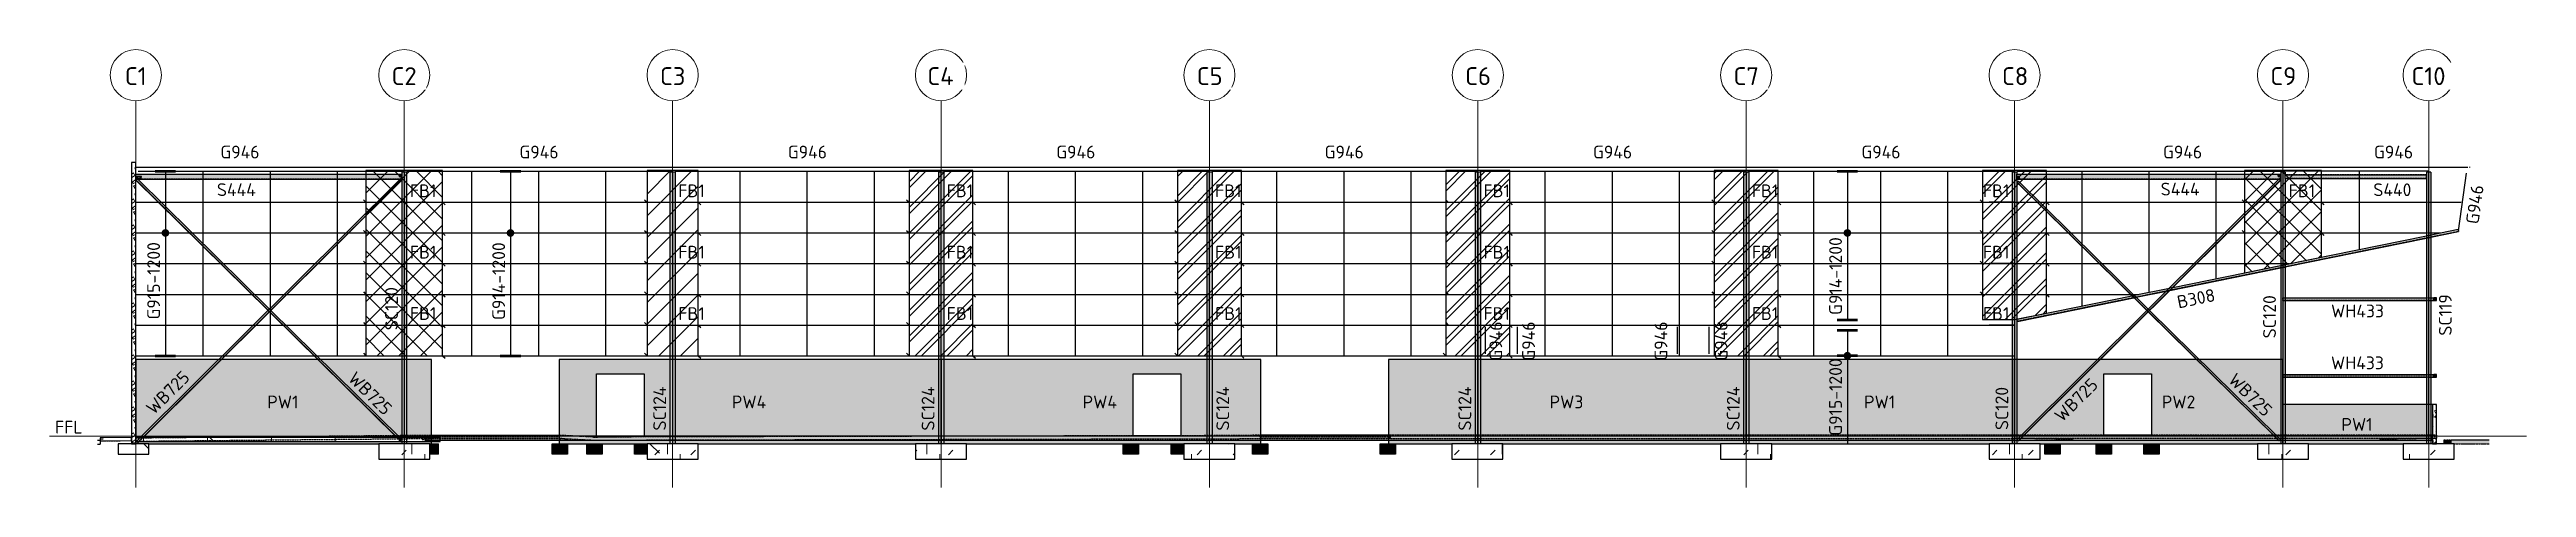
# Model space of a CAD drawing. Header units: millimetres. Extents: x 632 to 421542, y -3890 to 20851.
# Drawn here: x 193404 to 290306, y 3200 to 20320 of the extents above; entities that cross this region are included whole.
import ezdxf

# ---------------------------------------------------------------- set-up
doc = ezdxf.new("R2010")
doc.units = ezdxf.units.MM
for name, pattern in [('Dash', [7, 5, -2]), ('Hidden', [4, 3, -1]), ('Hidden Double', [7, 5, -2]), ('Hidden Half', [3, 2, -1])]:
    doc.linetypes.add(name, pattern=pattern)
for name, color, linetype, lineweight in [('A-010-M_LINE', 90, 'Continuous', 13), ('A-200-A_WALL', 211, 'Continuous', 18), ('A-200-H_WALL', 111, 'Continuous', 13), ('A-200-M_WALL_EXT', 113, 'Continuous', 13), ('A-200-M_WALL_PAT', 111, 'Continuous', 13), ('A-200-MH_WALL', 110, 'Hidden', 13), ('A-230-H-FLOOR', 190, 'Continuous', 13), ('A-230-M_FLOOR', 192, 'Continuous', 13), ('A-230-MH_FLOOR', 190, 'Hidden Double', 13), ('S-160-M_FOUND', 171, 'Continuous', 13), ('S-160-MH_FOUND', 171, 'Hidden Half', 13), ('S-280-A_COLUMN', 171, 'Continuous', 18), ('S-280-A_STRUCT_FRAME', 2, 'Continuous', 18), ('S-280-M_COLUMN', 52, 'Continuous', 13), ('S-280-M_STRUCT_FRAME', 12, 'Continuous', 13), ('S-280-MH_COLUMN', 52, 'Hidden Half', 13), ('Z-000-T_TEXT', 131, 'Continuous', 25), ('Z-030-M_GRID', 191, 'Continuous', 13), ('Z-033_T_GRIDREF', 31, 'Continuous', 13), ('Z-060-M_DETAIL', 92, 'Continuous', 25), ('Z-230-A_LEVEL', 51, 'Continuous', 13), ('Z-230_A_LEVEL', 51, 'Continuous', 18)]:
    doc.layers.add(name, color=color, linetype=linetype, lineweight=lineweight)
doc.styles.add('ISOCPEUR_1', font='isocpeur.ttf', dxfattribs={"height": 700})
doc.styles.add('ISOCPEUR_2', font='isocpeur.ttf', dxfattribs={"height": 500})
pattern_1 = [(45, (247080.2, 0), (-1414.214, 0), [750, -3000]), (45, (248080.2, 1000), (-1414.214, 0), [750, -3000]), (45, (249080.2, -300), (-1414.214, 0), [250, -2000]), (90, (249080.23, 500), (-500, 500), [500, -2000]), (315, (249080.2, 1000), (0, 2828.43), [500, -3000]), (0, (248080.2, 1000), (2000, 2000), [300, -1000]), (0, (245580.2, 2000), (2000, 2000), [300, -2000])]
pattern_2 = [(50, (247080.23, 0), (728.7365, -63.756), [76.2, -838.2]), (355, (247080.2, 0), (-140.972, 764.228), [60.96, -670.56]), (100.451, (247140.96, -5.3), (587.77, 700.467), [64.76, -712.36]), (46.184, (247080.2, 203.2), (1084.316, -168.171), [114.3, -1257.3]), (96.636, (247170.6, 189.2), (949.61, 989.71), [97.14, -1068.54]), (351.184, (247080.2, 203.2), (949.62, 989.701), [91.44, -1005.84]), (21, (247181.83, 152.4), (606.458, -409.0606), [76.2, -838.2]), (326, (247181.8, 152.4), (247.208, 736.753), [60.96, -670.56]), (71.451, (247232.4, 118.3), (853.668, 327.685), [64.76, -712.36]), (37.5, (247080.23, 0), (12.3547, 338.2201), [6.706, -655.726, 6.706, -674.014, -673.1]), (37.5, (247080.23, 0), (12.3547, 338.2201), [-1343.152, 6.706, -666.394]), (7.5, (247080.23, 0), (267.279, 400.7221), [6.706, -381.406, 6.706, -640.486, -256.54]), (7.5, (247080.23, 0), (267.279, 400.7221), [-1035.304, 6.706, -249.834]), (327.5, (246853.66, 0), (542.3633, -22.9153), [6.706, -247.294, 6.706, -785.774, -1051.56]), (327.5, (246853.66, 0), (542.3633, -22.9153), [-1046.48, 6.706, -1044.854]), (317.5, (246752.06, 0), (592.517, 101.707), [6.706, -323.494, 6.706, -519.582, -746.76]), (317.5, (246752.06, 0), (592.517, 101.707), [-856.488, 6.706, -740.054])]
pattern_3 = [(45, (-1615269.1, 0), (-1414.214, 0), [750, -3000]), (45, (-1614269.1, 1000), (-1414.214, 0), [750, -3000]), (45, (-1613269.1, -300), (-1414.214, 0), [250, -2000]), (90, (-1613269.15, 500), (-500, 500), [500, -2000]), (315, (-1613269.1, 1000), (0, 2828.43), [500, -3000]), (0, (-1614269.1, 1000), (2000, 2000), [300, -1000]), (0, (-1616769.1, 2000), (2000, 2000), [300, -2000])]
pattern_4 = [(45, (247080.23, 0), (-424.264, 424.264), []), (135, (247080.23, 0), (-424.264, -424.264), [])]
pattern_5 = [(45, (247080.2, 0), (-502.894, 502.894), []), (45, (247080.2, 762), (-502.894, 502.894), [])]

msp = doc.modelspace()

# ---------------------------------------------------------------- texts
at = {"layer": 'A-200-A_WALL', "lineweight": 13, "char_height": 500, "attachment_point": 1, "style": 'ISOCPEUR_2'}
for s, insert, width in [('PW1', (201922, 6793), 1459.07), ('PW4', (220098, 6793), 1635.44), ('PW4', (233821, 6793), 1635.44), ('PW3', (252089, 6793), 1587.34), ('PW1', (264392, 6793), 1459.07), ('PW2', (276040, 6793), 1587.34), ('PW1', (283067, 5913), 1459.07)]:
    msp.add_mtext(s, dxfattribs=dict(at, insert=insert, width=width))
at = {"layer": 'S-280-A_COLUMN', "lineweight": 13, "char_height": 500, "attachment_point": 1, "rotation": 90, "style": 'ISOCPEUR_2'}
for s, insert, width in [('SC120', (206532, 9346), 2084.39), ('SC120', (280004, 9027), 2084.39), ('SC119', (286881, 9133), 1956.12), ('SC124', (217023, 5423), 2132.49), ('SC124', (227523, 5423), 2132.49), ('SC124', (239053, 5423), 2132.49), ('SC124', (248523, 5423), 2132.49), ('SC124', (259023, 5423), 2132.49), ('SC120', (269532, 5442), 2084.39)]:
    msp.add_mtext(s, dxfattribs=dict(at, insert=insert, width=width))
at = {"layer": 'S-280-A_STRUCT_FRAME', "lineweight": 13, "char_height": 500, "attachment_point": 1, "style": 'ISOCPEUR_2'}
for s, insert, width in [('G946', (200088, 16564), 1827.85), ('G946', (211788, 16564), 1827.85), ('G946', (222288, 16564), 1827.85), ('G946', (232788, 16564), 1827.85), ('G946', (243288, 16564), 1827.85), ('G946', (253788, 16564), 1827.85), ('G946', (264288, 16564), 1827.85), ('G946', (276088, 16564), 1827.85), ('G946', (284341, 16564), 1827.85), ('S444', (199951, 15093), 1924.05), ('S444', (275995, 15115), 1924.05), ('S440', (284314, 15090), 1875.95), ('WH433', (282661, 10349), 2501.26), ('WH433', (282657, 8321), 2501.26)]:
    msp.add_mtext(s, dxfattribs=dict(at, insert=insert, width=width))
for s, insert, width, rotation in [('G946', (287931, 13543), 1827.85, 82), ('G915-1200', (197226, 9767), 3687.76, 90), ('G914-1200', (210726, 9747), 3735.86, 90), ('G914-1200', (263026, 9947), 3735.86, 90), ('B308', (276596, 10684), 1779.75, 11.50469), ('G946', (249735, 8158), 1827.85, 90), ('G946', (251017, 8158), 1827.85, 90), ('G946', (256195, 8158), 1827.85, 90), ('G946', (258551, 8158), 1827.85, 90), ('WB725', (197131, 6369), 2453.16, 44.81041), ('G915-1200', (263026, 5223), 3687.76, 90), ('WB725', (205397, 7772), 2453.16, 315.42728), ('WB725', (271788, 6080), 2453.16, 44.81041), ('WB725', (278954, 7716), 2453.16, 315.42728)]:
    msp.add_mtext(s, dxfattribs=dict(at, insert=insert, width=width, rotation=rotation))
at = {"layer": 'Z-230_A_LEVEL', "lineweight": 13, "insert": (193619, 5806), "char_height": 500, "width": 1298.73, "attachment_point": 1, "style": 'ISOCPEUR_2'}
msp.add_mtext('FFL', dxfattribs=at)

# ---------------------------------------------------------------- blocks, each defined once
blk = doc.blocks.new('NRP_Column-Steel-UB - SC120 - 410UB59_7-4110039-S6_501-SECTION 1C')
at = {"layer": 'S-280-M_COLUMN', "linetype": 'Hidden Half', "lineweight": 25}
for p, q in [((-1655072, 15532), (-1655072, 4900)), ((-1655064, 4900), (-1655064, 15532))]:
    blk.add_line(p, q, dxfattribs=at)
blk = doc.blocks.new('NRP_Column-Steel-UB - SC124 - 530UB82_0-4109968-S6_501-SECTION 1C')
at = {"layer": 'S-280-M_COLUMN', "linetype": 'Hidden Half', "lineweight": 25}
for p, q in [((-1644573, 15532), (-1644573, 4900)), ((-1644563, 4900), (-1644563, 15532))]:
    blk.add_line(p, q, dxfattribs=at)
blk = doc.blocks.new('NRP_Column-Steel-UB - SC119 - 410UB53_7-4109970-S6_501-SECTION 1C')
at = {"layer": 'S-280-M_COLUMN', "linetype": 'Hidden Half', "lineweight": 25}
for p, q in [((-1575872, 15532), (-1575872, 4900)), ((-1575864, 4900), (-1575864, 15532))]:
    blk.add_line(p, q, dxfattribs=at)
blk = doc.blocks.new('NRP_Framing-Steel-SHS - S444 - 200x200x6_0SHS-3938971-S6_501-SECTION 1C')
at = {"layer": 'S-280-M_STRUCT_FRAME', "linetype": 'Dash', "lineweight": 25}
for p, q in [((-1655170, 15442), (-1665568, 15442)), ((-1655170, 15254), (-1665568, 15254))]:
    blk.add_line(p, q, dxfattribs=at)
blk = doc.blocks.new('NRP_Framing-Steel-SHS - S444 - 200x200x6_0SHS-3931732-S6_501-SECTION 1C')
at = {"layer": 'S-280-M_STRUCT_FRAME', "linetype": 'Dash', "lineweight": 25}
for p, q in [((-1581670, 15442), (-1591979, 15442)), ((-1581670, 15254), (-1591979, 15254))]:
    blk.add_line(p, q, dxfattribs=at)
blk = doc.blocks.new('NRP_Framing-Steel-SHS - S440 - 150x150x5_0SHS-3931932-S6_501-SECTION 1C')
at = {"layer": 'S-280-M_STRUCT_FRAME', "linetype": 'Dash', "lineweight": 25}
for p, q in [((-1575970, 15418), (-1581479, 15418)), ((-1575970, 15278), (-1581479, 15278))]:
    blk.add_line(p, q, dxfattribs=at)
blk = doc.blocks.new('NRP_Framing-Steel-EA - RB725 - 75x75x8EA-3932999-S6_501-SECTION 1C')
at = {"layer": 'S-280-M_STRUCT_FRAME', "linetype": 'Dash', "lineweight": 25}
for points in [[(-1581763, 15360), (-1581678, 15360), (-1581678, 15368), (-1581752, 15368), (-1581758, 15435), (-1581770, 15435)], [(-1581678, 15360), (-1581763, 15360), (-1581718, 15357)], [(-1581713, 15368), (-1581713, 15432), (-1581758, 15435), (-1581752, 15368)]]:
    blk.add_hatch(color=256, dxfattribs=at).paths.add_polyline_path(points)
at = {"layer": 'S-280-M_STRUCT_FRAME', "lineweight": 25}
for p, q in [((-1581758, 15435), (-1581770, 15435)), ((-1581770, 15435), (-1581763, 15360)), ((-1581763, 15360), (-1581678, 15360)), ((-1581763, 15360), (-1581718, 15357)), ((-1581752, 15368), (-1581758, 15435)), ((-1581713, 15432), (-1581758, 15435)), ((-1581678, 15368), (-1581752, 15368)), ((-1581678, 15360), (-1581718, 15357)), ((-1581713, 15432), (-1581713, 15368)), ((-1581678, 15360), (-1581678, 15368))]:
    blk.add_line(p, q, dxfattribs=at)
blk = doc.blocks.new('NRP_Framing-Steel-EA - RB725 - 75x75x8EA-3932805-S6_501-SECTION 1C')
at = {"layer": 'S-280-M_STRUCT_FRAME', "linetype": 'Dash', "lineweight": 25}
for points in [[(-1591881, 15285), (-1591874, 15360), (-1591958, 15360), (-1591957, 15352), (-1591886, 15352), (-1591892, 15285)], [(-1591924, 15349), (-1591892, 15352), (-1591957, 15352)], [(-1591924, 15282), (-1591892, 15285), (-1591886, 15352), (-1591924, 15349)], [(-1591881, 15285), (-1591892, 15285), (-1591924, 15282), (-1591918, 15282)]]:
    blk.add_hatch(color=256, dxfattribs=at).paths.add_polyline_path(points)
at = {"layer": 'S-280-M_STRUCT_FRAME', "lineweight": 25}
for p, q in [((-1591958, 15360), (-1591957, 15352)), ((-1591874, 15360), (-1591958, 15360)), ((-1591957, 15352), (-1591886, 15352)), ((-1591924, 15349), (-1591957, 15352)), ((-1591924, 15349), (-1591886, 15352)), ((-1591924, 15282), (-1591924, 15349)), ((-1591924, 15282), (-1591892, 15285)), ((-1591918, 15282), (-1591924, 15282)), ((-1591918, 15282), (-1591881, 15285)), ((-1591886, 15352), (-1591892, 15285)), ((-1591892, 15285), (-1591881, 15285)), ((-1591881, 15285), (-1591874, 15360))]:
    blk.add_line(p, q, dxfattribs=at)
blk = doc.blocks.new('NRP_Framing-Steel-EA - RB725 - 75x75x8EA-3938871-S6_501-SECTION 1C')
at = {"layer": 'S-280-M_STRUCT_FRAME', "linetype": 'Dash', "lineweight": 25}
for points in [[(-1655262, 15360), (-1655179, 15360), (-1655179, 15368), (-1655251, 15368), (-1655258, 15435), (-1655269, 15435)], [(-1655179, 15360), (-1655262, 15360), (-1655218, 15357)], [(-1655251, 15368), (-1655213, 15368), (-1655213, 15432), (-1655258, 15435)]]:
    blk.add_hatch(color=256, dxfattribs=at).paths.add_polyline_path(points)
at = {"layer": 'S-280-M_STRUCT_FRAME', "lineweight": 25}
for p, q in [((-1655258, 15435), (-1655269, 15435)), ((-1655269, 15435), (-1655262, 15360)), ((-1655262, 15360), (-1655179, 15360)), ((-1655262, 15360), (-1655218, 15357)), ((-1655251, 15368), (-1655258, 15435)), ((-1655213, 15432), (-1655258, 15435)), ((-1655179, 15368), (-1655251, 15368)), ((-1655179, 15360), (-1655218, 15357)), ((-1655213, 15432), (-1655213, 15368)), ((-1655179, 15360), (-1655179, 15368))]:
    blk.add_line(p, q, dxfattribs=at)
blk = doc.blocks.new('NRP_Framing-Steel-Purlin C - G946 - EC250-24-4134938-S6_501-SECTION 1C')
at = {"layer": 'S-280-M_STRUCT_FRAME', "color": 1, "lineweight": 25}
blk.add_line((-1574704, 13234), (-1574387, 15485), dxfattribs=at)
blk.add_line((-1574704, 13234), (-1574387, 15485), dxfattribs=at)
blk = doc.blocks.new('NRP_Framing-Steel-Purlin C - P946 - EC250-24-4133020-S6_501-SECTION 1C')
at = {"layer": 'S-280-M_STRUCT_FRAME', "color": 1, "lineweight": 25}
blk.add_line((-1574332, 15707), (-1665555, 15712), dxfattribs=at)
blk.add_line((-1574332, 15707), (-1665555, 15712), dxfattribs=at)
blk = doc.blocks.new('NRP_Framing-Steel-Purlin C - P946 - EC250-24-4133228-S6_501-SECTION 1C')
at = {"layer": 'S-280-M_STRUCT_FRAME', "color": 1, "lineweight": 25}
blk.add_line((-1574266, 15737), (-1574266, 15705), dxfattribs=at)
blk.add_line((-1574266, 15737), (-1574266, 15705), dxfattribs=at)
blk = doc.blocks.new('NRP_Framing-Steel-Purlin C - G946 - EC250-24-4099654-S6_501-SECTION 1C')
at = {"layer": 'S-280-M_STRUCT_FRAME', "color": 1, "lineweight": 25}
blk.add_line((-1654973, 15572), (-1644568, 15572), dxfattribs=at)
blk.add_line((-1654973, 15572), (-1644568, 15572), dxfattribs=at)
blk = doc.blocks.new('NRP_Framing-Steel-Purlin C - G946 - EC250-24-4099655-S6_501-SECTION 1C')
at = {"layer": 'S-280-M_STRUCT_FRAME', "color": 1, "lineweight": 25}
blk.add_line((-1591973, 15572), (-1581569, 15572), dxfattribs=at)
blk.add_line((-1591973, 15572), (-1581569, 15572), dxfattribs=at)
blk = doc.blocks.new('NRP_Framing-Steel-Purlin C - G946 - EC250-24-4099656-S6_501-SECTION 1C')
at = {"layer": 'S-280-M_STRUCT_FRAME', "color": 1, "lineweight": 25}
blk.add_line((-1575868, 15572), (-1581567, 15572), dxfattribs=at)
blk.add_line((-1575868, 15572), (-1581567, 15572), dxfattribs=at)
blk = doc.blocks.new('NRP_Framing-Steel-Purlin C - G946 - EC250-24-4154310-S6_501-SECTION 1C')
at = {"layer": 'S-280-M_STRUCT_FRAME', "color": 1, "lineweight": 25}
blk.add_line((-1611535, 9475), (-1611535, 8421), dxfattribs=at)
blk.add_line((-1611535, 9475), (-1611535, 8421), dxfattribs=at)
blk = doc.blocks.new('NRP_Framing-Steel-Purlin C - G946 - EC250-24-4154311-S6_501-SECTION 1C')
at = {"layer": 'S-280-M_STRUCT_FRAME', "color": 1, "lineweight": 25}
blk.add_line((-1612774, 9475), (-1612774, 8421), dxfattribs=at)
blk.add_line((-1612774, 9475), (-1612774, 8421), dxfattribs=at)
blk = doc.blocks.new('NRP_Foundation-Pad Footing Fibre _v2_ - PF2 -2400 x 2000 x 600d-3893007-S6_501-SECTION 1C')
at = {"layer": 'S-160-M_FOUND'}
h = blk.add_hatch(dxfattribs=at)
h.set_pattern_fill('FP_20', color=256, style=0, pattern_type=2)
h.set_pattern_definition(pattern_3)
h.paths.add_polyline_path([(-1574868, 4300), (-1574868, 4900), (-1576868, 4900), (-1576868, 4300), (-1574961, 4300)])
at = {"layer": 'S-160-M_FOUND', "lineweight": 25}
for p, q in [((-1574868, 4900), (-1576868, 4900)), ((-1576868, 4900), (-1576868, 4300)), ((-1574868, 4300), (-1574868, 4900)), ((-1576868, 4300), (-1574868, 4300))]:
    blk.add_line(p, q, dxfattribs=at)
blk = doc.blocks.new('NRP_Foundation-Pad Footing Fibre _v2_ - PF2 -2400 x 2000 x 600d-V51-S6_501-SECTION 1C')
at = {"layer": 'S-160-M_FOUND'}
h = blk.add_hatch(dxfattribs=at)
h.set_pattern_fill('FP_20', color=256, style=0, pattern_type=2)
h.set_pattern_definition(pattern_3)
h.paths.add_polyline_path([(-1582568, 4900), (-1582568, 4300), (-1580568, 4300), (-1580568, 4900)])
at = {"layer": 'S-160-M_FOUND', "lineweight": 25}
for p, q in [((-1580568, 4900), (-1582568, 4900)), ((-1582568, 4900), (-1582568, 4300)), ((-1580568, 4300), (-1580568, 4900)), ((-1582568, 4300), (-1580568, 4300))]:
    blk.add_line(p, q, dxfattribs=at)
blk = doc.blocks.new('NRP_Foundation-Pad Footing Fibre _v2_ - PF2 -2400 x 2000 x 600d-V52-S6_501-SECTION 1C')
at = {"layer": 'S-160-M_FOUND'}
h = blk.add_hatch(dxfattribs=at)
h.set_pattern_fill('FP_20', color=256, style=0, pattern_type=2)
h.set_pattern_definition(pattern_3)
h.paths.add_polyline_path([(-1635068, 4900), (-1635068, 4300), (-1633068, 4300), (-1633068, 4900)])
at = {"layer": 'S-160-M_FOUND', "lineweight": 25}
for p, q in [((-1633068, 4900), (-1635068, 4900)), ((-1635068, 4900), (-1635068, 4300)), ((-1633068, 4300), (-1633068, 4900)), ((-1635068, 4300), (-1633068, 4300))]:
    blk.add_line(p, q, dxfattribs=at)
blk = doc.blocks.new('NRP_Foundation-Pad Footing Fibre _v2_ - PF2 -2400 x 2000 x 600d-V53-S6_501-SECTION 1C')
at = {"layer": 'S-160-M_FOUND'}
h = blk.add_hatch(dxfattribs=at)
h.set_pattern_fill('FP_20', color=256, style=0, pattern_type=2)
h.set_pattern_definition(pattern_3)
h.paths.add_polyline_path([(-1614089, 4900), (-1614089, 4300), (-1612089, 4300), (-1612089, 4900)])
at = {"layer": 'S-160-M_FOUND', "lineweight": 25}
for p, q in [((-1612089, 4900), (-1614089, 4900)), ((-1614089, 4900), (-1614089, 4300)), ((-1612089, 4300), (-1612089, 4900)), ((-1614089, 4300), (-1612089, 4300))]:
    blk.add_line(p, q, dxfattribs=at)
blk = doc.blocks.new('NRP_Foundation-Pad Footing Fibre _v2_ - PF2 -2400 x 2000 x 600d-V54-S6_501-SECTION 1C')
at = {"layer": 'S-160-M_FOUND'}
h = blk.add_hatch(dxfattribs=at)
h.set_pattern_fill('FP_20', color=256, style=0, pattern_type=2)
h.set_pattern_definition(pattern_3)
h.paths.add_polyline_path([(-1601568, 4300), (-1601568, 4900), (-1603568, 4900), (-1603568, 4300), (-1602741, 4300)])
at = {"layer": 'S-160-M_FOUND', "lineweight": 25}
for p, q in [((-1601568, 4900), (-1603568, 4900)), ((-1603568, 4900), (-1603568, 4300)), ((-1601568, 4300), (-1601568, 4900)), ((-1603568, 4300), (-1601568, 4300))]:
    blk.add_line(p, q, dxfattribs=at)
blk = doc.blocks.new('NRP_Framing-Steel-EA - RB725 - 75x75x8EA-3939197-S6_501-SECTION 1C')
at = {"layer": 'S-280-M_STRUCT_FRAME', "linetype": 'Dash', "lineweight": 25}
for points in [[(-1665511, 15348), (-1665413, 15348), (-1665368, 15352), (-1665459, 15352), (-1665502, 15349)], [(-1665478, 15351), (-1665459, 15352), (-1665458, 15360), (-1665478, 15359), (-1665478, 15352)], [(-1665368, 15285), (-1665356, 15285), (-1665349, 15360), (-1665458, 15360), (-1665459, 15352), (-1665361, 15352)], [(-1665419, 15281), (-1665368, 15285), (-1665361, 15352), (-1665413, 15348), (-1665414, 15341)], [(-1665356, 15285), (-1665368, 15285), (-1665419, 15281), (-1665407, 15281)]]:
    blk.add_hatch(color=256, dxfattribs=at).paths.add_polyline_path(points)
for p, q in [((-1665548, 15353), (-1665478, 15359)), ((-1665548, 15345), (-1665548, 15353)), ((-1665548, 15345), (-1665511, 15348)), ((-1665502, 15341), (-1665548, 15345)), ((-1665502, 15341), (-1665413, 15348)), ((-1665502, 15274), (-1665502, 15341)), ((-1665502, 15274), (-1665419, 15281)), ((-1665497, 15273), (-1665502, 15274)), ((-1665497, 15273), (-1665408, 15281))]:
    blk.add_line(p, q, dxfattribs=at)
at = {"layer": 'S-280-M_STRUCT_FRAME', "lineweight": 25}
for p, q in [((-1665511, 15348), (-1665459, 15352)), ((-1665478, 15359), (-1665458, 15360)), ((-1665458, 15360), (-1665459, 15352)), ((-1665459, 15352), (-1665361, 15352)), ((-1665349, 15360), (-1665458, 15360)), ((-1665419, 15281), (-1665368, 15285)), ((-1665413, 15348), (-1665361, 15352)), ((-1665407, 15281), (-1665356, 15285)), ((-1665361, 15352), (-1665368, 15285)), ((-1665368, 15285), (-1665356, 15285)), ((-1665356, 15285), (-1665349, 15360))]:
    blk.add_line(p, q, dxfattribs=at)
blk = doc.blocks.new('NRP_Framing-Steel-EA - WB725 - 75x75x8EA-3950898-S6_501-SECTION 1C')
at = {"layer": 'S-280-M_STRUCT_FRAME', "linetype": 'Dash', "lineweight": 25}
h = blk.add_hatch(color=256, dxfattribs=at)
h.paths.add_polyline_path([(-1655245, 5150), (-1660287, 10117), (-1660340, 10064), (-1655352, 5150)])
h.paths.add_polyline_path([(-1660393, 10116), (-1660340, 10169), (-1665495, 15248), (-1665564, 15248), (-1665568, 15244), (-1665568, 15214), (-1660585, 10305)])
for p, q in [((-1665583, 15229), (-1665568, 15244)), ((-1665568, 15215), (-1665583, 15229)), ((-1665568, 15226), (-1665577, 15235)), ((-1660388, 10122), (-1665568, 15226)), ((-1665564, 15248), (-1665530, 15283)), ((-1665530, 15283), (-1665495, 15248)), ((-1660340, 10064), (-1660393, 10116)), ((-1660334, 10069), (-1660388, 10122)), ((-1660340, 10169), (-1660287, 10117)), ((-1655341, 5150), (-1660334, 10069)), ((-1655219, 5019), (-1655352, 5150)), ((-1655214, 5025), (-1655341, 5150)), ((-1655245, 5150), (-1655167, 5073)), ((-1655167, 5073), (-1655219, 5019))]:
    blk.add_line(p, q, dxfattribs=at)
at = {"layer": 'S-280-M_STRUCT_FRAME', "lineweight": 25}
for p, q in [((-1665568, 15244), (-1665564, 15248)), ((-1660393, 10116), (-1665568, 15215)), ((-1665495, 15248), (-1660340, 10169)), ((-1655352, 5150), (-1660340, 10064)), ((-1660287, 10117), (-1655245, 5150))]:
    blk.add_line(p, q, dxfattribs=at)
blk = doc.blocks.new('NRP_Framing-Steel-EA - WB725 - 75x75x8EA-3950896-S6_501-SECTION 1C')
at = {"layer": 'S-280-M_STRUCT_FRAME', "linetype": 'Dash', "lineweight": 25}
h = blk.add_hatch(color=256, dxfattribs=at)
h.paths.add_polyline_path([(-1665488, 4961), (-1665449, 5000), (-1665526, 5000)])
h.paths.add_polyline_path([(-1665298, 5150), (-1655148, 15233), (-1655170, 15255), (-1655170, 15248), (-1655228, 15248), (-1665393, 5150)])
h = blk.add_hatch(color=256, dxfattribs=at)
h.paths.add_polyline_path([(-1665482, 4956), (-1665437, 5000), (-1665449, 5000), (-1665488, 4961)])
h.paths.add_polyline_path([(-1665298, 5150), (-1665286, 5150), (-1655143, 15227), (-1655148, 15233), (-1660109, 10305)])
at = {"layer": 'S-280-M_STRUCT_FRAME', "lineweight": 25}
for p, q in [((-1655228, 15248), (-1665393, 5150)), ((-1655148, 15233), (-1665298, 5150)), ((-1655143, 15227), (-1665286, 5150)), ((-1655170, 15255), (-1655148, 15233)), ((-1655148, 15233), (-1655143, 15227)), ((-1665488, 4961), (-1665526, 5000)), ((-1665449, 5000), (-1665488, 4961)), ((-1665482, 4956), (-1665488, 4961)), ((-1665437, 5000), (-1665482, 4956))]:
    blk.add_line(p, q, dxfattribs=at)
at = {"layer": 'S-280-M_STRUCT_FRAME', "linetype": 'Dash', "lineweight": 25}
for p, q in [((-1665298, 5150), (-1655148, 15233)), ((-1655195, 15280), (-1655228, 15248)), ((-1655195, 15280), (-1655170, 15255)), ((-1665393, 5150), (-1665535, 5009)), ((-1665526, 5000), (-1665535, 5009)), ((-1665488, 4961), (-1665449, 5000)), ((-1665449, 5000), (-1665298, 5150)), ((-1665298, 5150), (-1665449, 5000)), ((-1665286, 5150), (-1665437, 5000))]:
    blk.add_line(p, q, dxfattribs=at)
blk = doc.blocks.new('NRP_Framing-Steel-EA - WB725 - 75x75x8EA-3950942-S6_501-SECTION 1C')
at = {"layer": 'S-280-M_STRUCT_FRAME', "linetype": 'Dash', "lineweight": 25}
h = blk.add_hatch(color=256, dxfattribs=at)
h.paths.add_polyline_path([(-1581719, 5019), (-1581688, 5050), (-1581751, 5050)])
h.paths.add_polyline_path([(-1581796, 5200), (-1586787, 10117), (-1586840, 10064), (-1581903, 5200)])
h.paths.add_polyline_path([(-1586893, 10116), (-1586840, 10169), (-1591917, 15171), (-1591970, 15117), (-1587085, 10305)])
at = {"layer": 'S-280-M_STRUCT_FRAME', "lineweight": 25}
for p, q in [((-1591970, 15118), (-1591917, 15171)), ((-1586893, 10116), (-1591970, 15118)), ((-1591917, 15171), (-1586840, 10169)), ((-1581903, 5200), (-1586840, 10064)), ((-1586787, 10117), (-1581796, 5200)), ((-1581719, 5019), (-1581751, 5050)), ((-1581688, 5050), (-1581719, 5019))]:
    blk.add_line(p, q, dxfattribs=at)
at = {"layer": 'S-280-M_STRUCT_FRAME', "linetype": 'Dash', "lineweight": 25}
for p, q in [((-1586888, 10122), (-1591964, 15124)), ((-1586840, 10064), (-1586893, 10116)), ((-1586834, 10069), (-1586888, 10122)), ((-1586840, 10169), (-1586787, 10117)), ((-1581892, 5200), (-1586834, 10069)), ((-1581751, 5050), (-1581903, 5200)), ((-1581739, 5050), (-1581892, 5200)), ((-1581796, 5200), (-1581666, 5072)), ((-1581714, 5024), (-1581739, 5050)), ((-1581666, 5072), (-1581688, 5050))]:
    blk.add_line(p, q, dxfattribs=at)
blk = doc.blocks.new('NRP_Framing-Steel-EA - WB725 - 75x75x8EA-3950943-S6_501-SECTION 1C')
at = {"layer": 'S-280-M_STRUCT_FRAME', "linetype": 'Dash', "lineweight": 25}
h = blk.add_hatch(color=256, dxfattribs=at)
h.paths.add_polyline_path([(-1591922, 5026), (-1591898, 5050), (-1591946, 5050)])
h.paths.add_polyline_path([(-1591747, 5200), (-1581648, 15233), (-1581670, 15255), (-1581670, 15248), (-1581728, 15248), (-1591842, 5200)])
h = blk.add_hatch(color=256, dxfattribs=at)
h.paths.add_polyline_path([(-1591917, 5021), (-1591887, 5050), (-1591898, 5050), (-1591922, 5026)])
h.paths.add_polyline_path([(-1591747, 5200), (-1591736, 5200), (-1581643, 15227), (-1581648, 15233), (-1586609, 10305)])
at = {"layer": 'S-280-M_STRUCT_FRAME', "lineweight": 25}
for p, q in [((-1581728, 15248), (-1591842, 5200)), ((-1581648, 15233), (-1591747, 5200)), ((-1581643, 15227), (-1591736, 5200)), ((-1581670, 15255), (-1581648, 15233)), ((-1581648, 15233), (-1581643, 15227)), ((-1591922, 5026), (-1591946, 5050)), ((-1591898, 5050), (-1591922, 5026)), ((-1591917, 5021), (-1591922, 5026)), ((-1591887, 5050), (-1591917, 5021))]:
    blk.add_line(p, q, dxfattribs=at)
at = {"layer": 'S-280-M_STRUCT_FRAME', "linetype": 'Dash', "lineweight": 25}
for p, q in [((-1591747, 5200), (-1581648, 15233)), ((-1581695, 15280), (-1581728, 15248)), ((-1581695, 15280), (-1581670, 15255)), ((-1591842, 5200), (-1591970, 5074)), ((-1591946, 5050), (-1591970, 5074)), ((-1591922, 5026), (-1591898, 5050)), ((-1591898, 5050), (-1591747, 5200)), ((-1591747, 5200), (-1591898, 5050)), ((-1591736, 5200), (-1591887, 5050))]:
    blk.add_line(p, q, dxfattribs=at)
blk = doc.blocks.new('NRP_Framing-Steel-PFC - B308 - 250PFC-4134939-S6_501-SECTION 1C')
at = {"layer": 'S-280-M_STRUCT_FRAME', "linetype": 'Dash', "lineweight": 25}
h = blk.add_hatch(color=256, dxfattribs=at)
h.paths.add_polyline_path([(-1591949, 9694), (-1587404, 10619), (-1587481, 10695), (-1591966, 9782)])
h.paths.add_polyline_path([(-1587315, 10637), (-1586126, 10879), (-1586009, 10995), (-1587392, 10713)])
h.paths.add_polyline_path([(-1585992, 10906), (-1581657, 11789), (-1581657, 11881), (-1585875, 11022)])
h.paths.add_polyline_path([(-1581479, 11825), (-1575957, 12949), (-1575957, 13041), (-1581479, 11917)])
h.paths.add_polyline_path([(-1575779, 12985), (-1574698, 13205), (-1574716, 13293), (-1575779, 13077)])
at = {"layer": 'S-280-M_STRUCT_FRAME', "lineweight": 25}
for p, q in [((-1581479, 11917), (-1575957, 13041)), ((-1581479, 11825), (-1575957, 12949)), ((-1575779, 13077), (-1574716, 13293)), ((-1575779, 12985), (-1574698, 13205)), ((-1574716, 13293), (-1574698, 13205)), ((-1585992, 10906), (-1581657, 11789)), ((-1585875, 11022), (-1581657, 11881)), ((-1591966, 9782), (-1587481, 10695)), ((-1587392, 10713), (-1586009, 10995)), ((-1587315, 10637), (-1586126, 10879)), ((-1591949, 9694), (-1591966, 9782)), ((-1591949, 9694), (-1587404, 10619))]:
    blk.add_line(p, q, dxfattribs=at)
at = {"layer": 'S-280-M_STRUCT_FRAME', "linetype": 'Dash', "lineweight": 25}
for p, q in [((-1581479, 11833), (-1575957, 12957)), ((-1575957, 13041), (-1575779, 13077)), ((-1575957, 12957), (-1575779, 12993)), ((-1575957, 12949), (-1575779, 12985)), ((-1575779, 12993), (-1574700, 13213)), ((-1585981, 10917), (-1581657, 11797)), ((-1581657, 11881), (-1581479, 11917)), ((-1581657, 11797), (-1581479, 11833)), ((-1581657, 11789), (-1581479, 11825)), ((-1587481, 10695), (-1587392, 10713)), ((-1587322, 10644), (-1586115, 10889)), ((-1586125, 10879), (-1585992, 10906)), ((-1586115, 10889), (-1585981, 10917)), ((-1586009, 10995), (-1585875, 11022)), ((-1591950, 9702), (-1587410, 10626)), ((-1587410, 10626), (-1587322, 10644)), ((-1587404, 10619), (-1587315, 10637))]:
    blk.add_line(p, q, dxfattribs=at)
blk = doc.blocks.new('NRP_Framing-Steel-SHS - WH433 - 100x100x5_0SHS-V67-S6_501-SECTION 1C')
at = {"layer": 'S-280-M_STRUCT_FRAME', "linetype": 'Dash', "lineweight": 25}
for p, q in [((-1581568, 7609), (-1581479, 7609)), ((-1581568, 7519), (-1581479, 7519)), ((-1581479, 7609), (-1575957, 7609)), ((-1581479, 7519), (-1575957, 7519)), ((-1575957, 7609), (-1575779, 7609)), ((-1575957, 7519), (-1575779, 7519)), ((-1575779, 7609), (-1575668, 7609)), ((-1575779, 7519), (-1575668, 7519))]:
    blk.add_line(p, q, dxfattribs=at)
blk = doc.blocks.new('NRP_Framing-Steel-Purlin Z - G915 - EZ250-19-4099889-S6_501-SECTION 1C')
at = {"layer": 'S-280-M_STRUCT_FRAME', "color": 92, "lineweight": 25}
for p, q in [((-1665568, 8350), (-1662172, 8350)), ((-1662065, 8350), (-1658600, 8350)), ((-1658494, 8350), (-1655157, 8350)), ((-1654979, 8350), (-1653568, 8350)), ((-1653568, 8350), (-1653468, 8250))]:
    blk.add_line(p, q, dxfattribs=at)
at = {"layer": 'S-280-M_STRUCT_FRAME', "color": 92, "linetype": 'Dash', "lineweight": 25}
for p, q in [((-1662171, 8350), (-1662065, 8350)), ((-1658600, 8350), (-1658494, 8350)), ((-1655157, 8350), (-1654979, 8350))]:
    blk.add_line(p, q, dxfattribs=at)
blk = doc.blocks.new('NRP_Framing-Steel-Purlin Z - G915 - EZ250-19-V55-S6_501-SECTION 1C')
at = {"layer": 'S-280-M_STRUCT_FRAME', "color": 92, "lineweight": 25}
for p, q in [((-1665568, 9550), (-1660964, 9550)), ((-1660857, 9550), (-1659818, 9550)), ((-1659712, 9550), (-1655157, 9550)), ((-1654979, 9550), (-1653568, 9550)), ((-1653568, 9550), (-1653468, 9450))]:
    blk.add_line(p, q, dxfattribs=at)
at = {"layer": 'S-280-M_STRUCT_FRAME', "color": 92, "linetype": 'Dash', "lineweight": 25}
for p, q in [((-1660964, 9550), (-1660857, 9550)), ((-1659818, 9550), (-1659712, 9550)), ((-1655157, 9550), (-1654979, 9550))]:
    blk.add_line(p, q, dxfattribs=at)
blk = doc.blocks.new('NRP_Framing-Steel-Purlin Z - G915 - EZ250-19-V56-S6_501-SECTION 1C')
at = {"layer": 'S-280-M_STRUCT_FRAME', "color": 92, "lineweight": 25}
for p, q in [((-1665568, 10750), (-1661036, 10750)), ((-1660930, 10750), (-1659756, 10750)), ((-1659649, 10750), (-1655157, 10750)), ((-1654979, 10750), (-1653568, 10750)), ((-1653568, 10750), (-1653468, 10650))]:
    blk.add_line(p, q, dxfattribs=at)
at = {"layer": 'S-280-M_STRUCT_FRAME', "color": 92, "linetype": 'Dash', "lineweight": 25}
for p, q in [((-1661036, 10750), (-1660930, 10750)), ((-1659756, 10750), (-1659649, 10750)), ((-1655157, 10750), (-1654979, 10750))]:
    blk.add_line(p, q, dxfattribs=at)
blk = doc.blocks.new('NRP_Framing-Steel-Purlin Z - G915 - EZ250-19-V57-S6_501-SECTION 1C')
at = {"layer": 'S-280-M_STRUCT_FRAME', "color": 92, "lineweight": 25}
for p, q in [((-1665568, 11950), (-1662255, 11950)), ((-1662148, 11950), (-1658548, 11950)), ((-1658441, 11950), (-1655157, 11950)), ((-1654979, 11950), (-1653568, 11950)), ((-1653568, 11950), (-1653468, 11850))]:
    blk.add_line(p, q, dxfattribs=at)
at = {"layer": 'S-280-M_STRUCT_FRAME', "color": 92, "linetype": 'Dash', "lineweight": 25}
for p, q in [((-1662254, 11950), (-1662148, 11950)), ((-1658548, 11950), (-1658441, 11950)), ((-1655157, 11950), (-1654979, 11950))]:
    blk.add_line(p, q, dxfattribs=at)
blk = doc.blocks.new('NRP_Framing-Steel-Purlin Z - G915 - EZ250-19-V58-S6_501-SECTION 1C')
at = {"layer": 'S-280-M_STRUCT_FRAME', "color": 92, "lineweight": 25}
for p, q in [((-1665568, 13150), (-1664561, 13150)), ((-1664261, 13150), (-1663473, 13150)), ((-1663366, 13150), (-1657340, 13150)), ((-1657233, 13150), (-1655157, 13150)), ((-1654979, 13150), (-1653568, 13150)), ((-1653568, 13150), (-1653468, 13050))]:
    blk.add_line(p, q, dxfattribs=at)
at = {"layer": 'S-280-M_STRUCT_FRAME', "color": 92, "linetype": 'Dash', "lineweight": 25}
for p, q in [((-1663473, 13150), (-1663366, 13150)), ((-1657340, 13150), (-1657233, 13150)), ((-1655157, 13150), (-1654979, 13150))]:
    blk.add_line(p, q, dxfattribs=at)
blk = doc.blocks.new('NRP_Framing-Steel-Purlin Z - G915 - EZ250-19-V59-S6_501-SECTION 1C')
at = {"layer": 'S-280-M_STRUCT_FRAME', "color": 92, "lineweight": 25}
for p, q in [((-1665568, 14350), (-1664691, 14350)), ((-1664584, 14350), (-1656132, 14350)), ((-1656025, 14350), (-1655157, 14350)), ((-1654979, 14350), (-1653568, 14350)), ((-1653568, 14350), (-1653468, 14250))]:
    blk.add_line(p, q, dxfattribs=at)
at = {"layer": 'S-280-M_STRUCT_FRAME', "color": 92, "linetype": 'Dash', "lineweight": 25}
for p, q in [((-1664691, 14350), (-1664584, 14350)), ((-1656132, 14350), (-1656025, 14350)), ((-1655157, 14350), (-1654979, 14350))]:
    blk.add_line(p, q, dxfattribs=at)
blk = doc.blocks.new('NRP_Framing-Steel-Purlin Z - G914 - EZ250-15-V68-S6_501-SECTION 1C')
at = {"layer": 'S-280-M_STRUCT_FRAME', "color": 150, "lineweight": 25}
for p, q in [((-1656668, 8450), (-1656568, 8350)), ((-1656568, 8350), (-1655157, 8350)), ((-1654979, 8350), (-1644673, 8350)), ((-1644464, 8350), (-1643568, 8350)), ((-1643568, 8350), (-1643468, 8250))]:
    blk.add_line(p, q, dxfattribs=at)
at = {"layer": 'S-280-M_STRUCT_FRAME', "color": 150, "linetype": 'Dash', "lineweight": 25}
for p, q in [((-1655157, 8350), (-1654979, 8350)), ((-1644673, 8350), (-1644464, 8350))]:
    blk.add_line(p, q, dxfattribs=at)
blk = doc.blocks.new('NRP_Framing-Steel-Purlin Z - G914 - EZ250-15-V60-S6_501-SECTION 1C')
at = {"layer": 'S-280-M_STRUCT_FRAME', "color": 150, "lineweight": 25}
for p, q in [((-1656668, 13250), (-1656568, 13150)), ((-1656568, 13150), (-1655157, 13150)), ((-1654979, 13150), (-1651061, 13150)), ((-1650761, 13150), (-1644673, 13150)), ((-1644464, 13150), (-1643568, 13150)), ((-1643568, 13150), (-1643468, 13050))]:
    blk.add_line(p, q, dxfattribs=at)
at = {"layer": 'S-280-M_STRUCT_FRAME', "color": 150, "linetype": 'Dash', "lineweight": 25}
for p, q in [((-1655157, 13150), (-1654979, 13150)), ((-1644673, 13150), (-1644464, 13150))]:
    blk.add_line(p, q, dxfattribs=at)
blk = doc.blocks.new('NRP_Framing-Steel-Purlin Z - G914 - EZ250-15-V61-S6_501-SECTION 1C')
at = {"layer": 'S-280-M_STRUCT_FRAME', "color": 150, "lineweight": 25}
for p, q in [((-1656668, 14450), (-1656568, 14350)), ((-1656568, 14350), (-1656132, 14350)), ((-1656025, 14350), (-1655157, 14350)), ((-1654979, 14350), (-1644673, 14350)), ((-1644464, 14350), (-1643568, 14350)), ((-1643568, 14350), (-1643468, 14250))]:
    blk.add_line(p, q, dxfattribs=at)
at = {"layer": 'S-280-M_STRUCT_FRAME', "color": 150, "linetype": 'Dash', "lineweight": 25}
for p, q in [((-1656132, 14350), (-1656025, 14350)), ((-1655157, 14350), (-1654979, 14350)), ((-1644673, 14350), (-1644464, 14350))]:
    blk.add_line(p, q, dxfattribs=at)
blk = doc.blocks.new('NRP_Framing-Steel-Purlin Z - G914 - EZ250-15-V69-S6_501-SECTION 1C')
at = {"layer": 'S-280-M_STRUCT_FRAME', "color": 150, "lineweight": 25}
for p, q in [((-1635418, 8450), (-1635318, 8350)), ((-1635318, 8350), (-1634173, 8350)), ((-1633964, 8350), (-1623673, 8350)), ((-1623464, 8350), (-1622318, 8350)), ((-1622318, 8350), (-1622218, 8250))]:
    blk.add_line(p, q, dxfattribs=at)
at = {"layer": 'S-280-M_STRUCT_FRAME', "color": 150, "linetype": 'Dash', "lineweight": 25}
for p, q in [((-1634173, 8350), (-1633964, 8350)), ((-1623673, 8350), (-1623464, 8350))]:
    blk.add_line(p, q, dxfattribs=at)
blk = doc.blocks.new('NRP_Framing-Steel-Purlin Z - G914 - EZ250-15-V70-S6_501-SECTION 1C')
at = {"layer": 'S-280-M_STRUCT_FRAME', "color": 150, "lineweight": 25}
for p, q in [((-1614323, 9650), (-1614223, 9550)), ((-1614223, 9550), (-1613173, 9550)), ((-1612964, 9550), (-1602673, 9550)), ((-1602464, 9550), (-1601318, 9550)), ((-1601318, 9550), (-1601218, 9450))]:
    blk.add_line(p, q, dxfattribs=at)
at = {"layer": 'S-280-M_STRUCT_FRAME', "color": 150, "linetype": 'Dash', "lineweight": 25}
for p, q in [((-1613173, 9550), (-1612964, 9550)), ((-1602673, 9550), (-1602464, 9550))]:
    blk.add_line(p, q, dxfattribs=at)
blk = doc.blocks.new('NRP_Framing-Steel-Purlin Z - G915 - EZ250-19-4130445-S6_501-SECTION 1C')
at = {"layer": 'S-280-M_STRUCT_FRAME', "color": 92, "lineweight": 25}
for p, q in [((-1603668, 8450), (-1603568, 8350)), ((-1603568, 8350), (-1602673, 8350)), ((-1602464, 8350), (-1598761, 8350)), ((-1598461, 8350), (-1592157, 8350))]:
    blk.add_line(p, q, dxfattribs=at)
at = {"layer": 'S-280-M_STRUCT_FRAME', "color": 92, "linetype": 'Dash', "lineweight": 25}
for p, q in [((-1602673, 8350), (-1602464, 8350)), ((-1592157, 8350), (-1592068, 8350))]:
    blk.add_line(p, q, dxfattribs=at)
blk = doc.blocks.new('NRP_Framing-Steel-Purlin Z - G915 - EZ250-19-V62-S6_501-SECTION 1C')
at = {"layer": 'S-280-M_STRUCT_FRAME', "color": 92, "lineweight": 25}
for p, q in [((-1603668, 9650), (-1603568, 9550)), ((-1603568, 9550), (-1602673, 9550)), ((-1602464, 9550), (-1592157, 9550))]:
    blk.add_line(p, q, dxfattribs=at)
at = {"layer": 'S-280-M_STRUCT_FRAME', "color": 92, "linetype": 'Dash', "lineweight": 25}
for p, q in [((-1602673, 9550), (-1602464, 9550)), ((-1592157, 9550), (-1592068, 9550))]:
    blk.add_line(p, q, dxfattribs=at)
blk = doc.blocks.new('NRP_Framing-Steel-Purlin Z - G914 - EZ250-15-V71-S6_501-SECTION 1C')
at = {"layer": 'S-280-M_STRUCT_FRAME', "color": 150, "lineweight": 25}
for p, q in [((-1603918, 10850), (-1603818, 10750)), ((-1603818, 10750), (-1602673, 10750)), ((-1602464, 10750), (-1592157, 10750)), ((-1591979, 10750), (-1590818, 10750)), ((-1590818, 10750), (-1590718, 10650))]:
    blk.add_line(p, q, dxfattribs=at)
at = {"layer": 'S-280-M_STRUCT_FRAME', "color": 150, "linetype": 'Dash', "lineweight": 25}
for p, q in [((-1602673, 10750), (-1602464, 10750)), ((-1592157, 10750), (-1591979, 10750))]:
    blk.add_line(p, q, dxfattribs=at)
blk = doc.blocks.new('NRP_Framing-Steel-Purlin Z - G914 - EZ250-15-V64-S6_501-SECTION 1C')
at = {"layer": 'S-280-M_STRUCT_FRAME', "color": 150, "lineweight": 25}
for p, q in [((-1603918, 13250), (-1603818, 13150)), ((-1603818, 13150), (-1602673, 13150)), ((-1602464, 13150), (-1598761, 13150)), ((-1598461, 13150), (-1592157, 13150)), ((-1591979, 13150), (-1590818, 13150)), ((-1590818, 13150), (-1590718, 13050))]:
    blk.add_line(p, q, dxfattribs=at)
at = {"layer": 'S-280-M_STRUCT_FRAME', "color": 150, "linetype": 'Dash', "lineweight": 25}
for p, q in [((-1602673, 13150), (-1602464, 13150)), ((-1592157, 13150), (-1591979, 13150))]:
    blk.add_line(p, q, dxfattribs=at)
blk = doc.blocks.new('NRP_Framing-Steel-Purlin Z - G914 - EZ250-15-V65-S6_501-SECTION 1C')
at = {"layer": 'S-280-M_STRUCT_FRAME', "color": 150, "lineweight": 25}
for p, q in [((-1603918, 14450), (-1603818, 14350)), ((-1603818, 14350), (-1602673, 14350)), ((-1602464, 14350), (-1592157, 14350)), ((-1591979, 14350), (-1591191, 14350)), ((-1591084, 14350), (-1590818, 14350)), ((-1590818, 14350), (-1590718, 14250))]:
    blk.add_line(p, q, dxfattribs=at)
at = {"layer": 'S-280-M_STRUCT_FRAME', "color": 150, "linetype": 'Dash', "lineweight": 25}
for p, q in [((-1602673, 14350), (-1602464, 14350)), ((-1592157, 14350), (-1591979, 14350)), ((-1591191, 14350), (-1591084, 14350))]:
    blk.add_line(p, q, dxfattribs=at)
blk = doc.blocks.new('NRP_Framing-Steel-Purlin Z - G914 - EZ250-15-4101136-S6_501-SECTION 1C')
at = {"layer": 'S-280-M_STRUCT_FRAME', "color": 150, "lineweight": 25}
for p, q in [((-1593418, 10850), (-1593318, 10750)), ((-1593318, 10750), (-1592157, 10750)), ((-1591979, 10750), (-1587536, 10750)), ((-1587430, 10750), (-1587212, 10750))]:
    blk.add_line(p, q, dxfattribs=at)
at = {"layer": 'S-280-M_STRUCT_FRAME', "color": 150, "linetype": 'Dash', "lineweight": 25}
for p, q in [((-1592157, 10750), (-1591979, 10750)), ((-1587536, 10750), (-1587430, 10750))]:
    blk.add_line(p, q, dxfattribs=at)
blk = doc.blocks.new('NRP_Framing-Steel-Purlin Z - G914 - EZ250-15-4101137-S6_501-SECTION 1C')
at = {"layer": 'S-280-M_STRUCT_FRAME', "color": 150, "lineweight": 25}
for p, q in [((-1593418, 12050), (-1593318, 11950)), ((-1593318, 11950), (-1592157, 11950)), ((-1591979, 11950), (-1588755, 11950)), ((-1588648, 11950), (-1585048, 11950)), ((-1584941, 11950), (-1581657, 11950)), ((-1581479, 11950), (-1581316, 11950))]:
    blk.add_line(p, q, dxfattribs=at)
at = {"layer": 'S-280-M_STRUCT_FRAME', "color": 150, "linetype": 'Dash', "lineweight": 25}
for p, q in [((-1592157, 11950), (-1591979, 11950)), ((-1588754, 11950), (-1588648, 11950)), ((-1585048, 11950), (-1584941, 11950)), ((-1581657, 11950), (-1581479, 11950))]:
    blk.add_line(p, q, dxfattribs=at)
blk = doc.blocks.new('NRP_Framing-Steel-Purlin Z - G914 - EZ250-15-4101416-S6_501-SECTION 1C')
at = {"layer": 'S-280-M_STRUCT_FRAME', "color": 150, "lineweight": 25}
for p, q in [((-1593418, 13250), (-1593318, 13150)), ((-1593318, 13150), (-1592157, 13150)), ((-1591979, 13150), (-1589973, 13150)), ((-1589866, 13150), (-1583840, 13150)), ((-1583733, 13150), (-1581657, 13150)), ((-1581479, 13150), (-1580068, 13150)), ((-1580068, 13150), (-1579968, 13050))]:
    blk.add_line(p, q, dxfattribs=at)
at = {"layer": 'S-280-M_STRUCT_FRAME', "color": 150, "linetype": 'Dash', "lineweight": 25}
for p, q in [((-1592157, 13150), (-1591979, 13150)), ((-1589973, 13150), (-1589866, 13150)), ((-1583840, 13150), (-1583733, 13150)), ((-1581657, 13150), (-1581479, 13150))]:
    blk.add_line(p, q, dxfattribs=at)
blk = doc.blocks.new('NRP_Framing-Steel-Purlin Z - G914 - EZ250-15-V66-S6_501-SECTION 1C')
at = {"layer": 'S-280-M_STRUCT_FRAME', "color": 150, "lineweight": 25}
for p, q in [((-1593418, 14450), (-1593318, 14350)), ((-1593318, 14350), (-1592157, 14350)), ((-1591979, 14350), (-1591191, 14350)), ((-1591084, 14350), (-1582632, 14350)), ((-1582525, 14350), (-1581657, 14350)), ((-1581479, 14350), (-1580068, 14350)), ((-1580068, 14350), (-1579968, 14250))]:
    blk.add_line(p, q, dxfattribs=at)
at = {"layer": 'S-280-M_STRUCT_FRAME', "color": 150, "linetype": 'Dash', "lineweight": 25}
for p, q in [((-1592157, 14350), (-1591979, 14350)), ((-1591191, 14350), (-1591084, 14350)), ((-1582632, 14350), (-1582525, 14350)), ((-1581657, 14350), (-1581479, 14350))]:
    blk.add_line(p, q, dxfattribs=at)
blk = doc.blocks.new('NRP_Framing-Steel-Purlin Z - G914 - EZ250-15-4101245-S6_501-SECTION 1C')
at = {"layer": 'S-280-M_STRUCT_FRAME', "color": 150, "lineweight": 25}
for p, q in [((-1583168, 13250), (-1583068, 13150)), ((-1583068, 13150), (-1581657, 13150)), ((-1581479, 13150), (-1575957, 13150)), ((-1575779, 13150), (-1575421, 13150))]:
    blk.add_line(p, q, dxfattribs=at)
at = {"layer": 'S-280-M_STRUCT_FRAME', "color": 150, "linetype": 'Dash', "lineweight": 25}
for p, q in [((-1581657, 13150), (-1581479, 13150)), ((-1575957, 13150), (-1575779, 13150))]:
    blk.add_line(p, q, dxfattribs=at)
blk = doc.blocks.new('NRP_Framing-Steel-Purlin Z - G914 - EZ250-15-4134941-S6_501-SECTION 1C')
at = {"layer": 'S-280-M_STRUCT_FRAME', "color": 150, "lineweight": 25}
for p, q in [((-1583168, 14450), (-1583068, 14350)), ((-1583068, 14350), (-1582632, 14350)), ((-1582525, 14350), (-1581657, 14350)), ((-1581479, 14350), (-1575957, 14350)), ((-1575779, 14350), (-1574601, 14350))]:
    blk.add_line(p, q, dxfattribs=at)
at = {"layer": 'S-280-M_STRUCT_FRAME', "color": 150, "linetype": 'Dash', "lineweight": 25}
for p, q in [((-1582632, 14350), (-1582525, 14350)), ((-1581657, 14350), (-1581479, 14350)), ((-1575957, 14350), (-1575779, 14350))]:
    blk.add_line(p, q, dxfattribs=at)
blk = doc.blocks.new('NRP_Framing-Steel-Purlin Z - G914 - EZ250-15-V72-S6_501-SECTION 1C')
at = {"layer": 'S-280-M_STRUCT_FRAME', "color": 150, "lineweight": 25}
for p, q in [((-1645668, 8450), (-1645568, 8350)), ((-1645568, 8350), (-1644673, 8350)), ((-1644464, 8350), (-1634173, 8350)), ((-1633964, 8350), (-1632818, 8350)), ((-1632818, 8350), (-1632718, 8250))]:
    blk.add_line(p, q, dxfattribs=at)
at = {"layer": 'S-280-M_STRUCT_FRAME', "color": 150, "linetype": 'Dash', "lineweight": 25}
for p, q in [((-1644673, 8350), (-1644464, 8350)), ((-1634173, 8350), (-1633964, 8350))]:
    blk.add_line(p, q, dxfattribs=at)
blk = doc.blocks.new('NRP_Bridging Plan _v2_ - 3 Rows-4101586-S6_501-SECTION 1C')
at = {"layer": 'Z-060-M_DETAIL', "linetype": 'Hidden'}
for p, q in [((-1662942, 15548), (-1662942, 8350)), ((-1660316, 15548), (-1660316, 8350)), ((-1657690, 15548), (-1657690, 8350))]:
    blk.add_line(p, q, dxfattribs=at)
blk = doc.blocks.new('NRP_Bridging Plan _v2_ - 3 Rows-4101956-S6_501-SECTION 1C')
at = {"layer": 'Z-060-M_DETAIL', "linetype": 'Hidden'}
for p, q in [((-1589442, 15548), (-1589442, 11950)), ((-1586816, 15548), (-1586816, 11950)), ((-1584190, 15548), (-1584190, 11950))]:
    blk.add_line(p, q, dxfattribs=at)
blk = doc.blocks.new('NRP_Extent _v2_ - 1-200-4102938-S6_501-SECTION 1C')
at = {"layer": 'Z-060-M_DETAIL'}
blk.add_hatch(color=256, dxfattribs=at).paths.add_polyline_path([(-1664411, 13000), (-1664373, 13005), (-1664336, 13020), (-1664305, 13044), (-1664282, 13075), (-1664267, 13111), (-1664261, 13150), (-1664267, 13189), (-1664282, 13225), (-1664305, 13256), (-1664336, 13280), (-1664373, 13295), (-1664411, 13300), (-1664450, 13295), (-1664486, 13280), (-1664517, 13256), (-1664541, 13225), (-1664556, 13189), (-1664561, 13150), (-1664556, 13111), (-1664541, 13075), (-1664517, 13044), (-1664486, 13020), (-1664450, 13005)])
at = {"layer": 'Z-060-M_DETAIL', "lineweight": 50}
for p, q in [((-1664811, 15572), (-1664011, 15572)), ((-1664811, 8351), (-1664011, 8351))]:
    blk.add_line(p, q, dxfattribs=at)
at = {"layer": 'Z-060-M_DETAIL'}
blk.add_line((-1664411, 15572), (-1664411, 8351), dxfattribs=at)
blk = doc.blocks.new('NRP_Extent _v2_ - 1-200-4130573-S6_501-SECTION 1C')
at = {"layer": 'Z-060-M_DETAIL'}
blk.add_hatch(color=256, dxfattribs=at).paths.add_polyline_path([(-1598611, 13000), (-1598573, 13005), (-1598536, 13020), (-1598505, 13044), (-1598482, 13075), (-1598467, 13111), (-1598461, 13150), (-1598467, 13189), (-1598482, 13225), (-1598505, 13256), (-1598536, 13280), (-1598573, 13295), (-1598611, 13300), (-1598650, 13295), (-1598686, 13280), (-1598717, 13256), (-1598741, 13225), (-1598756, 13189), (-1598761, 13150), (-1598756, 13111), (-1598741, 13075), (-1598717, 13044), (-1598686, 13020), (-1598650, 13005)])
at = {"layer": 'Z-060-M_DETAIL', "lineweight": 50}
for p, q in [((-1599011, 15572), (-1598211, 15572)), ((-1599011, 9750), (-1598211, 9750))]:
    blk.add_line(p, q, dxfattribs=at)
at = {"layer": 'Z-060-M_DETAIL'}
blk.add_line((-1598611, 15572), (-1598611, 9750), dxfattribs=at)
blk = doc.blocks.new('NRP_Extent _v2_ - 1-200-4131340-S6_501-SECTION 1C')
at = {"layer": 'Z-060-M_DETAIL'}
blk.add_hatch(color=256, dxfattribs=at).paths.add_polyline_path([(-1598611, 8200), (-1598573, 8205), (-1598536, 8220), (-1598505, 8244), (-1598482, 8275), (-1598467, 8311), (-1598461, 8350), (-1598467, 8389), (-1598482, 8425), (-1598505, 8456), (-1598536, 8480), (-1598573, 8495), (-1598611, 8500), (-1598650, 8495), (-1598686, 8480), (-1598717, 8456), (-1598741, 8425), (-1598756, 8389), (-1598761, 8350), (-1598756, 8311), (-1598741, 8275), (-1598717, 8244), (-1598686, 8220), (-1598650, 8205)])
at = {"layer": 'Z-060-M_DETAIL', "lineweight": 50}
for p, q in [((-1599011, 9350), (-1598211, 9350)), ((-1599011, 8358), (-1598211, 8358))]:
    blk.add_line(p, q, dxfattribs=at)
at = {"layer": 'Z-060-M_DETAIL'}
for p, q in [((-1598611, 9350), (-1598611, 8358)), ((-1598611, 8358), (-1598611, 4900))]:
    blk.add_line(p, q, dxfattribs=at)
blk = doc.blocks.new('Grid - NRP_Grid-Head-320187-S6_501-SECTION 1C')
at = {"layer": 'Z-033_T_GRIDREF'}
blk.add_circle((-1644568, 19320), 1000, dxfattribs=at)
blk = doc.blocks.new('NRP_Fly Brace BN - FB1-4028766-S6_501-SECTION 1C')
at = {"layer": 'Z-000-T_TEXT'}
blk.add_line((-1644568, 9550), (-1643568, 9550), dxfattribs=at)
at = {"layer": 'Z-000-T_TEXT', "lineweight": 13, "insert": (-1644347, 10248), "char_height": 500, "width": 1218.57, "attachment_point": 1, "style": 'ISOCPEUR_2'}
blk.add_mtext('FB1', dxfattribs=at)
blk = doc.blocks.new('NRP_Fly Brace BN - FB1-4067984-S6_501-SECTION 1C')
at = {"layer": 'Z-000-T_TEXT'}
blk.add_line((-1592068, 9550), (-1593068, 9550), dxfattribs=at)
at = {"layer": 'Z-000-T_TEXT', "lineweight": 13, "insert": (-1593308, 10248), "char_height": 500, "width": 1218.57, "attachment_point": 1, "style": 'ISOCPEUR_2'}
blk.add_mtext('FB1', dxfattribs=at)

# ---------------------------------------------------------------- hatches: boundary and pattern name
at = {"layer": 'A-200-H_WALL'}
h = msp.add_hatch(color=256, dxfattribs=at)
h.paths.add_polyline_path([(196815, 4900), (207192, 4900), (207192, 5000), (196912, 5000), (196867, 4956), (196823, 5000), (196781, 5000), (196781, 4900)])
h.paths.add_polyline_path([(208281, 4900), (208341, 4900), (208341, 5000), (207370, 5000), (207370, 4900), (208085, 4900)])
h.paths.add_polyline_path([(196862, 5150), (196957, 5150), (200027, 8200), (196781, 8200), (196781, 5150), (196815, 5150)])
h.paths.add_polyline_path([(207370, 5150), (208085, 5150), (208085, 5200), (208341, 5200), (208341, 8200), (207370, 8200), (207370, 6751)])
h.paths.add_polyline_path([(206973, 5150), (206997, 5150), (203901, 8200), (200133, 8200), (197063, 5150)])
h.paths.add_polyline_path([(207183, 5150), (207192, 5150), (207192, 8200), (204008, 8200), (207104, 5150)])
h = msp.add_hatch(color=256, dxfattribs=at)
h.paths.add_polyline_path([(213341, 4900), (217677, 4900), (217677, 5050), (213341, 5050)])
h.paths.add_polyline_path([(227281, 4900), (228177, 4900), (228177, 5050), (217886, 5050), (217886, 4900), (224518, 4900)])
h.paths.add_polyline_path([(214798, 5200), (214798, 7640), (216664, 7640), (216664, 5200), (217677, 5200), (217677, 8200), (213341, 8200), (213341, 5200), (213501, 5200)])
h.paths.add_polyline_path([(217886, 5200), (228177, 5200), (228177, 8200), (217886, 8200), (217886, 6751)])
h = msp.add_hatch(color=256, dxfattribs=at)
h.paths.add_polyline_path([(236215, 4900), (238677, 4900), (238677, 5050), (228386, 5050), (228386, 4900), (236012, 4900)])
h.paths.add_polyline_path([(238886, 4900), (240788, 4900), (240788, 5050), (238886, 5050), (238886, 5014)])
h.paths.add_polyline_path([(240788, 5200), (240788, 8200), (238886, 8200), (238886, 5200), (240446, 5200)])
h.paths.add_polyline_path([(230367, 5200), (235798, 5200), (235798, 7640), (237664, 7640), (237664, 5200), (238677, 5200), (238677, 8200), (228386, 8200), (228386, 5200), (229104, 5200)])
h = msp.add_hatch(color=256, dxfattribs=at)
h.paths.add_polyline_path([(245788, 4900), (249177, 4900), (249177, 5050), (245788, 5050)])
h.paths.add_polyline_path([(250260, 4900), (259677, 4900), (259677, 5050), (249386, 5050), (249386, 4900)])
h.paths.add_polyline_path([(245788, 5200), (249177, 5200), (249177, 8200), (245788, 8200)])
h.paths.add_polyline_path([(259677, 5200), (259677, 8200), (249386, 8200), (249386, 5200), (259609, 5200)])
h = msp.add_hatch(color=256, dxfattribs=at)
h.paths.add_polyline_path([(269281, 4900), (270192, 4900), (270192, 5050), (259886, 5050), (259886, 4900), (265457, 4900)])
h.paths.add_polyline_path([(265457, 5200), (270192, 5200), (270192, 8200), (259886, 8200), (259886, 5200)])
h = msp.add_hatch(color=256, dxfattribs=at)
h.paths.add_polyline_path([(270370, 4900), (280692, 4900), (280692, 5050), (280661, 5050), (280630, 5019), (280599, 5050), (270462, 5050), (270433, 5021), (270403, 5050), (270370, 5050), (270370, 4905)])
h.paths.add_polyline_path([(270380, 5200), (270507, 5200), (273527, 8200), (270370, 8200), (270370, 5200), (270379, 5200)])
h.paths.add_polyline_path([(280446, 5200), (277401, 8200), (273633, 8200), (270613, 5200), (273769, 5200), (273769, 7640), (275635, 7640), (275635, 5200), (280218, 5200)])
h.paths.add_polyline_path([(280553, 5200), (280692, 5200), (280692, 8200), (277508, 8200), (278076, 7640)])
h = msp.add_hatch(color=256, dxfattribs=at)
h.paths.add_polyline_path([(286392, 4900), (286392, 5050), (280870, 5050), (280870, 4900), (285926, 4900)])
h.paths.add_polyline_path([(286570, 4900), (286631, 4900), (286631, 5050), (286570, 5050), (286570, 4975)])
h.paths.add_polyline_path([(286570, 5200), (286631, 5200), (286631, 6440), (286570, 6440)])
h.paths.add_polyline_path([(285926, 5200), (286392, 5200), (286392, 6440), (280870, 6440), (280870, 5200), (283002, 5200)])
at = {"layer": 'A-200-M_WALL_PAT'}
h = msp.add_hatch(dxfattribs=at)
h.set_pattern_fill('FP_21', color=250, angle=-63.43495, style=0, pattern_type=2)
h.set_pattern_definition([(296.565, (247334.23, 152.4), (5e-05, 1016), [113.592, -2158.253]), (33.69, (247385, 50.8), (7e-05, 1016), [183.16, -3480.08]), (33.69, (248401, 50.8), (7e-05, 1016), [183.16, -3480.08]), (33.69, (249417, 50.8), (7e-05, 1016), [183.16, -3480.08]), (116.565, (247537.43, 152.4), (5e-05, 1016), [113.592, -2158.253]), (213.69, (247486.6, 254), (7e-05, 1016), [183.16, -3480.08]), (213.69, (248502.6, 254), (7e-05, 1016), [183.16, -3480.08]), (213.69, (249518.6, 254), (7e-05, 1016), [183.16, -3480.08]), (26.565, (247740.6, 152.4), (5e-05, 1016), [227.185, -2044.66]), (26.565, (248756.6, 152.4), (5e-05, 1016), [227.185, -2044.66]), (270, (247943.8, 254), (1016, 0.0009), [101.6, -914.4]), (225, (247943.8, 152.4), (-0.002, 1016), [143.684, -1293.157]), (135, (247842.2, 50.8), (-0.0009, 1015.999), [143.684, -1293.157]), (288.43505, (247537.43, 457.2), (-0.002, 1015.9997), [160.644, -3052.23]), (18.435, (247588.2, 304.8), (-0.002, 1016), [160.644, -3052.23]), (18.435, (248604.2, 304.8), (-0.002, 1016), [160.644, -3052.23]), (18.435, (249620.2, 304.8), (-0.002, 1016), [160.644, -3052.23]), (135, (247740.6, 355.6), (-0.0009, 1015.999), [143.684, -1293.157]), (180, (247639, 457.2), (0.0009, -1016), [101.6, -914.4]), (251.56505, (247283.43, 711.2), (0.0004, 1015.9997), [160.644, -3052.23]), (315, (247232.6, 558.8), (-0.0009, 1015.999), [143.684, -1293.157]), (71.56505, (247334.23, 457.2), (0.0004, 1015.9997), [160.644, -3052.23]), (135, (247385, 609.6), (-0.0009, 1015.999), [143.684, -1293.157]), (225, (247689.8, 711.2), (-0.002, 1016), [143.684, -1293.157]), (123.69, (247588.23, 609.6), (7e-05, 1015.9997), [183.162, -3480.078]), (123.69, (248604.23, 609.6), (7e-05, 1015.9997), [183.162, -3480.078]), (26.565, (247486.6, 762), (5e-05, 1016), [113.592, -2158.253]), (26.565, (248502.6, 762), (5e-05, 1016), [113.592, -2158.253]), (315, (247588.2, 812.8), (-0.0009, 1015.999), [143.684, -1293.157]), (213.69, (248045.4, 965.2), (7e-05, 1016), [183.16, -3480.08]), (213.69, (249061.4, 965.2), (7e-05, 1016), [183.16, -3480.08]), (213.69, (250077.4, 965.2), (7e-05, 1016), [183.16, -3480.08]), (296.565, (247893.03, 863.6), (5e-05, 1016), [113.592, -2158.253]), (45, (247943.8, 762), (-0.0009, 1015.999), [143.684, -1293.157]), (90, (248045.4, 863.6), (-1016, -0.0009), [101.6, -914.4]), (213.69, (247588.2, 1016), (7e-05, 1016), [183.16, -3480.08]), (213.69, (248604.2, 1016), (7e-05, 1016), [183.16, -3480.08]), (213.69, (249620.2, 1016), (7e-05, 1016), [183.16, -3480.08]), (315, (247435.8, 914.4), (-0.0009, 1015.999), [71.842, -1364.999]), (26.565, (247486.6, 863.6), (5e-05, 1016), [113.592, -2158.253]), (26.565, (248502.6, 863.6), (5e-05, 1016), [113.592, -2158.253]), (90, (247588.2, 914.4), (-1016, -0.0009), [101.6, -914.4]), (333.435, (247181.8, 965.2), (-0.002, 1016), [113.592, -2158.253]), (333.435, (248197.8, 965.2), (-0.002, 1016), [113.592, -2158.253]), (243.435, (247283.43, 914.4), (-0.0018, 1016), [113.592, -2158.253]), (161.565, (247232.6, 812.8), (0.0004, 1016), [160.644, -3052.23]), (161.565, (248248.6, 812.8), (0.0004, 1016), [160.644, -3052.23]), (161.565, (249264.6, 812.8), (0.0004, 1016), [160.644, -3052.23]), (45, (247080.2, 863.6), (-0.0009, 1015.999), [143.684, -1293.157]), (26.565, (247131, 0.0003), (5e-05, 1016), [113.592, -2158.253]), (26.565, (248147, 0.0002), (5e-05, 1016), [113.592, -2158.253]), (116.565, (247232.63, 50.8), (5e-05, 1016), [113.592, -2158.253]), (206.565, (247181.8, 152.4), (5e-05, 1016), [113.592, -2158.253]), (206.565, (248197.8, 152.4), (5e-05, 1016), [113.592, -2158.253]), (296.565, (247080.23, 101.6), (5e-05, 1016), [113.592, -2158.253]), (14.036, (247842.2, 457.2), (0.003, 1016), [209.454, -3979.62]), (14.036, (248858.2, 457.2), (0.003, 1016), [209.454, -3979.62]), (14.036, (249874.2, 457.2), (0.003, 1016), [209.454, -3979.62]), (14.036, (250890.2, 457.2), (0.003, 1016), [209.454, -3979.62]), (135, (248045.4, 508), (-0.0009, 1015.999), [143.684, -1293.157]), (198.435, (247943.8, 609.6), (-0.002, 1016), [160.644, -3052.23]), (198.435, (248959.8, 609.6), (-0.002, 1016), [160.644, -3052.23]), (198.435, (249975.8, 609.6), (-0.002, 1016), [160.644, -3052.23]), (296.565, (247791.43, 558.8), (5e-05, 1016), [113.592, -2158.253]), (333.435, (247131, 304.8), (-0.002, 1016), [113.592, -2158.253]), (333.435, (248147, 304.8), (-0.002, 1016), [113.592, -2158.253]), (45, (247232.6, 254), (-0.0009, 1015.999), [71.842, -1364.999]), (116.565, (247283.43, 304.8), (5e-05, 1016), [113.592, -2158.253]), (225, (247232.6, 406.4), (-0.002, 1016), [143.684, -1293.157])])
h.paths.add_polyline_path([(196781, 4900), (196781, 15902), (196606, 15902), (196606, 4900)])
h = msp.add_hatch(dxfattribs=at)
h.set_pattern_fill('FP_19', color=250, angle=-63.43495, style=0, pattern_type=2)
h.set_pattern_definition([(296.565, (247334.23, 152.4), (5e-05, 1016), [113.592, -2158.253]), (33.69, (247385, 50.8), (7e-05, 1016), [183.16, -3480.08]), (33.69, (248401, 50.8), (7e-05, 1016), [183.16, -3480.08]), (33.69, (249417, 50.8), (7e-05, 1016), [183.16, -3480.08]), (116.565, (247537.43, 152.4), (5e-05, 1016), [113.592, -2158.253]), (213.69, (247486.6, 254), (7e-05, 1016), [183.16, -3480.08]), (213.69, (248502.6, 254), (7e-05, 1016), [183.16, -3480.08]), (213.69, (249518.6, 254), (7e-05, 1016), [183.16, -3480.08]), (26.565, (247740.6, 152.4), (5e-05, 1016), [227.185, -2044.66]), (26.565, (248756.6, 152.4), (5e-05, 1016), [227.185, -2044.66]), (270, (247943.8, 254), (1016, 0.0009), [101.6, -914.4]), (225, (247943.8, 152.4), (-0.002, 1016), [143.684, -1293.157]), (135, (247842.2, 50.8), (-0.0009, 1015.999), [143.684, -1293.157]), (288.43505, (247537.43, 457.2), (-0.002, 1015.9997), [160.644, -3052.23]), (18.435, (247588.2, 304.8), (-0.002, 1016), [160.644, -3052.23]), (18.435, (248604.2, 304.8), (-0.002, 1016), [160.644, -3052.23]), (18.435, (249620.2, 304.8), (-0.002, 1016), [160.644, -3052.23]), (135, (247740.6, 355.6), (-0.0009, 1015.999), [143.684, -1293.157]), (180, (247639, 457.2), (0.0009, -1016), [101.6, -914.4]), (251.56505, (247283.43, 711.2), (0.0004, 1015.9997), [160.644, -3052.23]), (315, (247232.6, 558.8), (-0.0009, 1015.999), [143.684, -1293.157]), (71.56505, (247334.23, 457.2), (0.0004, 1015.9997), [160.644, -3052.23]), (135, (247385, 609.6), (-0.0009, 1015.999), [143.684, -1293.157]), (225, (247689.8, 711.2), (-0.002, 1016), [143.684, -1293.157]), (123.69, (247588.23, 609.6), (7e-05, 1016), [183.16, -3480.08]), (123.69, (248604.23, 609.6), (7e-05, 1016), [183.16, -3480.08]), (26.565, (247486.6, 762), (5e-05, 1016), [113.59, -2158.253]), (26.565, (248502.6, 762), (5e-05, 1016), [113.59, -2158.253]), (315, (247588.2, 812.8), (-0.0009, 1015.999), [143.684, -1293.157]), (213.69, (248045.4, 965.2), (7e-05, 1016), [183.16, -3480.08]), (213.69, (249061.4, 965.2), (7e-05, 1016), [183.16, -3480.08]), (213.69, (250077.4, 965.2), (7e-05, 1016), [183.16, -3480.08]), (296.565, (247893.03, 863.6), (5e-05, 1016), [113.592, -2158.253]), (45, (247943.8, 762), (-0.0009, 1015.999), [143.684, -1293.157]), (90, (248045.4, 863.6), (-1016, -0.0009), [101.6, -914.4]), (213.69, (247588.2, 1016), (7e-05, 1016), [183.16, -3480.08]), (213.69, (248604.2, 1016), (7e-05, 1016), [183.16, -3480.08]), (213.69, (249620.2, 1016), (7e-05, 1016), [183.16, -3480.08]), (315, (247435.8, 914.4), (-0.0009, 1015.999), [71.842, -1365]), (26.565, (247486.6, 863.6), (5e-05, 1016), [113.59, -2158.253]), (26.565, (248502.6, 863.6), (5e-05, 1016), [113.59, -2158.253]), (90, (247588.2, 914.4), (-1016, -0.0009), [101.6, -914.4]), (333.435, (247181.8, 965.2), (-0.002, 1016), [113.59, -2158.253]), (333.435, (248197.8, 965.2), (-0.002, 1016), [113.59, -2158.253]), (243.435, (247283.43, 914.4), (-0.002, 1016), [113.592, -2158.253]), (161.565, (247232.6, 812.8), (0.0004, 1016), [160.644, -3052.23]), (161.565, (248248.6, 812.8), (0.0004, 1016), [160.644, -3052.23]), (161.565, (249264.6, 812.8), (0.0004, 1016), [160.644, -3052.23]), (45, (247080.2, 863.6), (-0.0009, 1015.999), [143.684, -1293.157]), (26.565, (247131, 0.0003), (5e-05, 1016), [113.59, -2158.253]), (26.565, (248147, 0.0002), (5e-05, 1016), [113.59, -2158.253]), (116.565, (247232.63, 50.8), (5e-05, 1016), [113.592, -2158.253]), (206.565, (247181.8, 152.4), (5e-05, 1016), [113.59, -2158.253]), (206.565, (248197.8, 152.4), (5e-05, 1016), [113.59, -2158.253]), (296.565, (247080.23, 101.6), (5e-05, 1016), [113.592, -2158.253]), (14.036, (247842.2, 457.2), (0.003, 1016), [209.45, -3979.62]), (14.036, (248858.2, 457.2), (0.003, 1016), [209.45, -3979.62]), (14.036, (249874.2, 457.2), (0.003, 1016), [209.45, -3979.62]), (14.036, (250890.2, 457.2), (0.003, 1016), [209.45, -3979.62]), (135, (248045.4, 508), (-0.0009, 1015.999), [143.684, -1293.157]), (198.435, (247943.8, 609.6), (-0.002, 1016), [160.644, -3052.23]), (198.435, (248959.8, 609.6), (-0.002, 1016), [160.644, -3052.23]), (198.435, (249975.8, 609.6), (-0.002, 1016), [160.644, -3052.23]), (296.565, (247791.43, 558.8), (5e-05, 1016), [113.592, -2158.253]), (333.435, (247131, 304.8), (-0.002, 1016), [113.59, -2158.253]), (333.435, (248147, 304.8), (-0.002, 1016), [113.59, -2158.253]), (45, (247232.6, 254), (-0.0009, 1015.999), [71.842, -1365]), (116.565, (247283.43, 304.8), (5e-05, 1016), [113.592, -2158.253]), (225, (247232.6, 406.4), (-0.002, 1016), [143.684, -1293.157])])
h.paths.add_polyline_path([(286781, 4900), (286781, 6440), (286631, 6440), (286631, 4900)])
at = {"layer": 'A-230-H-FLOOR'}
h = msp.add_hatch(dxfattribs=at)
h.set_pattern_fill('FP_22', color=256, style=0, pattern_type=2)
h.set_pattern_definition(pattern_2)
h.paths.add_polyline_path([(195277, 4889), (195381, 4890), (195381, 5040), (195277, 5038), (195277, 4890)])
h = msp.add_hatch(dxfattribs=at)
h.set_pattern_fill('FP_22', color=256, style=0, pattern_type=2)
h.set_pattern_definition(pattern_2)
h.paths.add_polyline_path([(195381, 5020), (195519, 5020), (196606, 5037), (196606, 5157), (195381, 5140)])
for points in [[(195520, 5020), (196184, 5020), (196606, 5027), (196606, 5037), (195941, 5027)], [(288851, 4882), (288851, 4900), (287519, 4898), (288095, 4893), (288648, 4886), (288802, 4883)]]:
    msp.add_hatch(color=256, dxfattribs=at).paths.add_polyline_path(points)
h = msp.add_hatch(dxfattribs=at)
h.set_pattern_fill('FP_20', color=256, style=0, pattern_type=2)
h.set_pattern_definition(pattern_1)
h.paths.add_polyline_path([(196781, 5000), (208685, 5000), (208685, 5150), (196781, 5150)])
h = msp.add_hatch(dxfattribs=at)
h.set_pattern_fill('FP_20', color=256, style=0, pattern_type=2)
h.set_pattern_definition(pattern_1)
h.paths.add_polyline_path([(285926, 5050), (286631, 5050), (286631, 5200), (208085, 5200), (208085, 5050), (283002, 5050)])
h = msp.add_hatch(color=256, dxfattribs=at)
h.paths.add_polyline_path([(235798, 5217), (237664, 5223), (237664, 5234), (235798, 5229), (235798, 5220)])
h.paths.add_polyline_path([(240788, 5231), (244963, 5240), (240788, 5240)])
at = {"layer": 'A-230-M_FLOOR'}
for points in [[(213033, 5200), (213330, 5200), (213330, 5227), (208341, 5226), (208341, 5200), (212822, 5200)], [(245788, 5200), (245788, 5240), (244963, 5240), (240788, 5231), (240788, 5200), (245461, 5200)], [(275635, 5200), (275635, 5240), (273769, 5240), (273769, 5200)], [(287374, 4900), (287374, 5050), (287052, 5050), (287052, 4900), (287373, 4900)], [(287645, 4900), (288851, 4900), (288851, 5050), (287374, 5050), (287374, 4900), (287645, 4900)]]:
    msp.add_hatch(color=256, dxfattribs=at).paths.add_polyline_path(points)
h = msp.add_hatch(color=256, dxfattribs=at)
h.paths.add_polyline_path([(236215, 5200), (237664, 5200), (237664, 5222), (235798, 5217), (235798, 5200)])
h.paths.add_polyline_path([(213330, 5200), (213341, 5200), (213341, 5235), (213330, 5235)])
at = {"layer": 'S-160-M_FOUND'}
h = msp.add_hatch(dxfattribs=at)
h.set_pattern_fill('FP_20', color=256, style=0, pattern_type=2)
h.set_pattern_definition(pattern_1)
h.paths.add_polyline_path([(196094, 4500), (197294, 4500), (197294, 4900), (196094, 4900)])
h = msp.add_hatch(dxfattribs=at)
h.set_pattern_fill('FP_20', color=256, style=0, pattern_type=2)
h.set_pattern_definition(pattern_1)
h.paths.add_polyline_path([(208281, 4300), (208281, 4900), (206281, 4900), (206281, 4300), (206973, 4300)])
for points in [[(208281, 4500), (208621, 4500), (208621, 4900), (208281, 4900)], [(213062, 4900), (213062, 4500), (213662, 4500), (213662, 4900)], [(214426, 4900), (214426, 4500), (215026, 4500), (215026, 4900)], [(216781, 4900), (216292, 4900), (216292, 4500), (216781, 4500)], [(235412, 4900), (235412, 4500), (236012, 4500), (236012, 4900)], [(237781, 4900), (237278, 4900), (237278, 4500), (237781, 4500)], [(240463, 4900), (240463, 4500), (241063, 4500), (241063, 4900)], [(245463, 4900), (245463, 4500), (246063, 4500), (246063, 4900)], [(271469, 4900), (271469, 4500), (272069, 4500), (272069, 4900)], [(273469, 4900), (273469, 4500), (274069, 4500), (274069, 4900)], [(275335, 4900), (275335, 4500), (275935, 4500), (275935, 4900)]]:
    msp.add_hatch(color=256, dxfattribs=at).paths.add_polyline_path(points)
h = msp.add_hatch(dxfattribs=at)
h.set_pattern_fill('FP_20', color=256, style=0, pattern_type=2)
h.set_pattern_definition(pattern_1)
h.paths.add_polyline_path([(218781, 4300), (218781, 4900), (216781, 4900), (216781, 4300), (218670, 4300)])
h = msp.add_hatch(dxfattribs=at)
h.set_pattern_fill('FP_20', color=256, style=0, pattern_type=2)
h.set_pattern_definition(pattern_1)
h.paths.add_polyline_path([(237781, 4300), (239781, 4300), (239781, 4900), (237781, 4900)])
h = msp.add_hatch(dxfattribs=at)
h.set_pattern_fill('FP_20', color=256, style=0, pattern_type=2)
h.set_pattern_definition(pattern_1)
h.paths.add_polyline_path([(269281, 4300), (271281, 4300), (271281, 4900), (269281, 4900)])
at = {"layer": 'S-280-M_COLUMN'}
h = msp.add_hatch(color=256, dxfattribs=at)
h.paths.add_polyline_path([(207192, 4900), (207266, 4900), (207266, 5000), (207192, 5000)])
h.paths.add_polyline_path([(207192, 5150), (207266, 5150), (207266, 15532), (207192, 15532), (207192, 15242), (207207, 15227), (207192, 15212), (207192, 6751)])
h = msp.add_hatch(color=256, dxfattribs=at)
h.paths.add_polyline_path([(207272, 4900), (207277, 4900), (207276, 5000), (207266, 5000), (207266, 4900)])
h.paths.add_polyline_path([(207276, 5150), (207277, 5150), (207276, 15532), (207266, 15532), (207266, 5150), (207276, 5150)])
for points in [[(207285, 4900), (207285, 15532), (207277, 15532), (207277, 4900)], [(217776, 4900), (217786, 4900), (217786, 15532), (217776, 15532), (217776, 6751)], [(228276, 4900), (228286, 4900), (228286, 15532), (228276, 15532), (228276, 6751)], [(238776, 4900), (238786, 4900), (238786, 15532), (238776, 15532), (238776, 6751)], [(249276, 4900), (249286, 4900), (249286, 15532), (249276, 15532), (249276, 6751)], [(259776, 4900), (259786, 4900), (259786, 15532), (259776, 15532), (259776, 6751)], [(270285, 4900), (270285, 15532), (270277, 15532), (270277, 4900)], [(280785, 4900), (280785, 15532), (280777, 15532), (280777, 4900)], [(286477, 4900), (286485, 4900), (286485, 15532), (286477, 15532), (286477, 4975)]]:
    msp.add_hatch(color=256, dxfattribs=at).paths.add_polyline_path(points)
h = msp.add_hatch(color=256, dxfattribs=at)
h.paths.add_polyline_path([(207291, 4900), (207296, 4900), (207296, 5000), (207285, 5000), (207287, 4900)])
h.paths.add_polyline_path([(207287, 5150), (207296, 5150), (207296, 15532), (207285, 15532), (207285, 5150)])
h = msp.add_hatch(color=256, dxfattribs=at)
h.paths.add_polyline_path([(207370, 4900), (207370, 5000), (207296, 5000), (207296, 4900)])
h.paths.add_polyline_path([(207296, 5150), (207370, 5150), (207370, 15532), (207296, 15532), (207296, 6751)])
h = msp.add_hatch(color=256, dxfattribs=at)
h.paths.add_polyline_path([(217762, 4900), (217762, 5050), (217677, 5050), (217677, 4900)])
h.paths.add_polyline_path([(217677, 5200), (217762, 5200), (217762, 15532), (217677, 15532), (217677, 6751)])
h = msp.add_hatch(color=256, dxfattribs=at)
h.paths.add_polyline_path([(217776, 4900), (217774, 5050), (217762, 5050), (217762, 4900), (217775, 4900)])
h.paths.add_polyline_path([(217772, 5200), (217776, 5200), (217774, 15532), (217762, 15532), (217763, 5200), (217770, 5200)])
h = msp.add_hatch(color=256, dxfattribs=at)
h.paths.add_polyline_path([(217792, 4900), (217800, 4900), (217800, 5050), (217786, 5050), (217788, 4900), (217790, 4900)])
h.paths.add_polyline_path([(217790, 5200), (217800, 5200), (217800, 15532), (217786, 15532), (217788, 5200), (217790, 5200)])
h = msp.add_hatch(color=256, dxfattribs=at)
h.paths.add_polyline_path([(217886, 4900), (217886, 5050), (217800, 5050), (217800, 4900)])
h.paths.add_polyline_path([(217800, 5200), (217886, 5200), (217886, 15532), (217800, 15532), (217800, 6751)])
h = msp.add_hatch(color=256, dxfattribs=at)
h.paths.add_polyline_path([(228262, 4900), (228262, 5050), (228177, 5050), (228177, 4900)])
h.paths.add_polyline_path([(228177, 5200), (228262, 5200), (228262, 15532), (228177, 15532), (228177, 6751)])
h = msp.add_hatch(color=256, dxfattribs=at)
h.paths.add_polyline_path([(228276, 4900), (228274, 5050), (228262, 5050), (228262, 4900), (228275, 4900)])
h.paths.add_polyline_path([(228272, 5200), (228276, 5200), (228274, 15532), (228262, 15532), (228263, 5200), (228270, 5200)])
h = msp.add_hatch(color=256, dxfattribs=at)
h.paths.add_polyline_path([(228292, 4900), (228300, 4900), (228300, 5050), (228286, 5050), (228288, 4900), (228290, 4900)])
h.paths.add_polyline_path([(228290, 5200), (228300, 5200), (228300, 15532), (228286, 15532), (228288, 5200), (228290, 5200)])
h = msp.add_hatch(color=256, dxfattribs=at)
h.paths.add_polyline_path([(228386, 4900), (228386, 5050), (228300, 5050), (228300, 4900)])
h.paths.add_polyline_path([(228300, 5200), (228386, 5200), (228386, 15532), (228300, 15532), (228300, 6751)])
h = msp.add_hatch(color=256, dxfattribs=at)
h.paths.add_polyline_path([(238762, 4900), (238762, 5050), (238677, 5050), (238677, 4900)])
h.paths.add_polyline_path([(238677, 5200), (238762, 5200), (238762, 15532), (238677, 15532), (238677, 6751)])
h = msp.add_hatch(color=256, dxfattribs=at)
h.paths.add_polyline_path([(238776, 4900), (238774, 5050), (238762, 5050), (238762, 4900), (238775, 4900)])
h.paths.add_polyline_path([(238772, 5200), (238776, 5200), (238774, 15532), (238762, 15532), (238763, 5200), (238770, 5200)])
h = msp.add_hatch(color=256, dxfattribs=at)
h.paths.add_polyline_path([(238792, 4900), (238800, 4900), (238800, 5050), (238786, 5050), (238788, 4900), (238790, 4900)])
h.paths.add_polyline_path([(238790, 5200), (238800, 5200), (238800, 15532), (238786, 15532), (238788, 5200), (238790, 5200)])
h = msp.add_hatch(color=256, dxfattribs=at)
h.paths.add_polyline_path([(238886, 4900), (238886, 5050), (238800, 5050), (238800, 4900)])
h.paths.add_polyline_path([(238800, 5200), (238886, 5200), (238886, 15532), (238800, 15532), (238800, 6751)])
h = msp.add_hatch(color=256, dxfattribs=at)
h.paths.add_polyline_path([(249262, 4900), (249262, 5050), (249177, 5050), (249177, 4900)])
h.paths.add_polyline_path([(249177, 5200), (249262, 5200), (249262, 15532), (249177, 15532), (249177, 6751)])
h = msp.add_hatch(color=256, dxfattribs=at)
h.paths.add_polyline_path([(249276, 4900), (249274, 5050), (249262, 5050), (249262, 4900), (249275, 4900)])
h.paths.add_polyline_path([(249272, 5200), (249276, 5200), (249274, 15532), (249262, 15532), (249263, 5200), (249270, 5200)])
h = msp.add_hatch(color=256, dxfattribs=at)
h.paths.add_polyline_path([(249292, 4900), (249300, 4900), (249300, 5050), (249286, 5050), (249288, 4900), (249290, 4900)])
h.paths.add_polyline_path([(249290, 5200), (249300, 5200), (249300, 15532), (249286, 15532), (249288, 5200), (249290, 5200)])
h = msp.add_hatch(color=256, dxfattribs=at)
h.paths.add_polyline_path([(249386, 4900), (249386, 5050), (249300, 5050), (249300, 4900)])
h.paths.add_polyline_path([(249300, 5200), (249386, 5200), (249386, 15532), (249300, 15532), (249300, 6751)])
h = msp.add_hatch(color=256, dxfattribs=at)
h.paths.add_polyline_path([(259762, 4900), (259762, 5050), (259677, 5050), (259677, 4900)])
h.paths.add_polyline_path([(259677, 5200), (259762, 5200), (259762, 15532), (259677, 15532), (259677, 6751)])
h = msp.add_hatch(color=256, dxfattribs=at)
h.paths.add_polyline_path([(259776, 4900), (259774, 5050), (259762, 5050), (259762, 4900), (259775, 4900)])
h.paths.add_polyline_path([(259772, 5200), (259776, 5200), (259774, 15532), (259762, 15532), (259763, 5200), (259770, 5200)])
h = msp.add_hatch(color=256, dxfattribs=at)
h.paths.add_polyline_path([(259792, 4900), (259800, 4900), (259800, 5050), (259786, 5050), (259788, 4900), (259790, 4900)])
h.paths.add_polyline_path([(259790, 5200), (259800, 5200), (259800, 15532), (259786, 15532), (259788, 5200), (259790, 5200)])
h = msp.add_hatch(color=256, dxfattribs=at)
h.paths.add_polyline_path([(259886, 4900), (259886, 5050), (259800, 5050), (259800, 4900)])
h.paths.add_polyline_path([(259800, 5200), (259886, 5200), (259886, 15532), (259800, 15532), (259800, 6751)])
h = msp.add_hatch(color=256, dxfattribs=at)
h.paths.add_polyline_path([(270192, 4900), (270266, 4900), (270266, 5050), (270192, 5050)])
h.paths.add_polyline_path([(270192, 5200), (270266, 5200), (270266, 15532), (270192, 15532), (270192, 10305)])
h = msp.add_hatch(color=256, dxfattribs=at)
h.paths.add_polyline_path([(270272, 4900), (270277, 4900), (270276, 5050), (270266, 5050), (270266, 4900)])
h.paths.add_polyline_path([(270271, 5200), (270277, 5200), (270276, 15532), (270266, 15532), (270266, 5200)])
h = msp.add_hatch(color=256, dxfattribs=at)
h.paths.add_polyline_path([(270287, 4900), (270296, 4900), (270296, 5050), (270285, 5050), (270285, 4900)])
h.paths.add_polyline_path([(270296, 5200), (270296, 15532), (270285, 15532), (270287, 5200), (270296, 5200)])
h = msp.add_hatch(color=256, dxfattribs=at)
h.paths.add_polyline_path([(270370, 4900), (270370, 5050), (270296, 5050), (270296, 4900)])
h.paths.add_polyline_path([(270296, 5200), (270370, 5200), (270370, 15532), (270296, 15532), (270296, 10305)])
h = msp.add_hatch(color=256, dxfattribs=at)
h.paths.add_polyline_path([(280692, 4900), (280766, 4900), (280766, 5050), (280692, 5050)])
h.paths.add_polyline_path([(280692, 5200), (280766, 5200), (280766, 15532), (280692, 15532), (280692, 15242), (280707, 15227), (280692, 15212), (280692, 10305)])
h = msp.add_hatch(color=256, dxfattribs=at)
h.paths.add_polyline_path([(280776, 4900), (280777, 4900), (280776, 5050), (280766, 5050), (280766, 4900), (280772, 4900)])
h.paths.add_polyline_path([(280766, 5200), (280777, 5200), (280776, 15532), (280766, 15532), (280766, 10305)])
h = msp.add_hatch(color=256, dxfattribs=at)
h.paths.add_polyline_path([(280785, 4900), (280796, 4900), (280796, 5050), (280785, 5050)])
h.paths.add_polyline_path([(280796, 5200), (280796, 15532), (280785, 15532), (280787, 5200), (280796, 5200)])
h = msp.add_hatch(color=256, dxfattribs=at)
h.paths.add_polyline_path([(280870, 4900), (280870, 5050), (280796, 5050), (280796, 4900)])
h.paths.add_polyline_path([(280796, 5200), (280870, 5200), (280870, 15532), (280796, 15532), (280796, 10305)])
h = msp.add_hatch(color=256, dxfattribs=at)
h.paths.add_polyline_path([(286466, 4900), (286466, 5050), (286392, 5050), (286392, 4900)])
h.paths.add_polyline_path([(286466, 5200), (286466, 15532), (286392, 15532), (286392, 5200)])
h = msp.add_hatch(color=256, dxfattribs=at)
h.paths.add_polyline_path([(286472, 4900), (286477, 4900), (286476, 5050), (286466, 5050), (286466, 4900)])
h.paths.add_polyline_path([(286476, 5200), (286477, 5200), (286476, 15532), (286466, 15532), (286466, 5200), (286476, 5200)])
h = msp.add_hatch(color=256, dxfattribs=at)
h.paths.add_polyline_path([(286491, 4900), (286496, 4900), (286496, 5050), (286485, 5050), (286486, 4900)])
h.paths.add_polyline_path([(286485, 5200), (286496, 5200), (286496, 15532), (286485, 15532), (286485, 6751)])
h = msp.add_hatch(color=256, dxfattribs=at)
h.paths.add_polyline_path([(286570, 4900), (286570, 5050), (286496, 5050), (286496, 4900)])
h.paths.add_polyline_path([(286570, 5200), (286570, 15532), (286496, 15532), (286496, 5200)])
at = {"layer": 'S-280-M_STRUCT_FRAME'}
h = msp.add_hatch(color=256, dxfattribs=at)
h.paths.add_polyline_path([(196781, 15248), (207179, 15248), (207179, 15448), (196781, 15448), (196781, 15360), (197000, 15360), (196993, 15285), (196930, 15281), (196936, 15348), (196789, 15348), (196789, 15270), (196781, 15270)])
h.paths.add_polyline_path([(207131, 15357), (207087, 15360), (207080, 15435), (207098, 15435), (207137, 15432), (207137, 15368), (207171, 15368), (207170, 15360), (207137, 15357)])
for points in [[(196789, 15270), (196789, 15352), (196871, 15352), (196871, 15360), (196781, 15360), (196781, 15270)], [(196871, 15349), (196871, 15352), (196789, 15352), (196789, 15349), (196847, 15349)], [(280870, 15273), (286379, 15273), (286379, 15423), (280870, 15423)], [(286379, 15278), (286379, 15278), (286379, 15418), (286379, 15418)], [(286776, 10519), (286776, 10609), (286686, 10609), (286686, 10519)], [(286776, 7519), (286776, 7609), (286686, 7609), (286686, 7519)]]:
    msp.add_hatch(color=256, dxfattribs=at).paths.add_polyline_path(points)
h = msp.add_hatch(color=256, dxfattribs=at)
h.paths.add_polyline_path([(270370, 15248), (280679, 15248), (280679, 15448), (270370, 15448), (270370, 15352)])
h.paths.add_polyline_path([(270431, 15282), (270425, 15282), (270425, 15349), (270392, 15352), (270391, 15360), (270476, 15360), (270469, 15285), (270437, 15282)])
h.paths.add_polyline_path([(280631, 15357), (280586, 15360), (280580, 15435), (280597, 15435), (280637, 15432), (280637, 15368), (280672, 15368), (280671, 15360), (280637, 15357)])
h = msp.add_hatch(color=256, dxfattribs=at)
h.paths.add_polyline_path([(286681, 10514), (286681, 10614), (286570, 10614), (286570, 10514)])
h.paths.add_polyline_path([(286392, 10514), (286392, 10614), (280870, 10614), (280870, 10514), (283002, 10514)])
h = msp.add_hatch(color=256, dxfattribs=at)
h.paths.add_polyline_path([(286681, 10514), (286781, 10514), (286781, 10614), (286681, 10614)])
h.paths.add_polyline_path([(286686, 10519), (286686, 10609), (286776, 10609), (286776, 10519)])
h = msp.add_hatch(color=256, dxfattribs=at)
h.paths.add_polyline_path([(286570, 7514), (286681, 7514), (286681, 7614), (286570, 7614), (286570, 7519)])
h.paths.add_polyline_path([(286392, 7514), (286392, 7614), (280870, 7614), (280870, 7514), (283002, 7514)])
h = msp.add_hatch(color=256, dxfattribs=at)
h.paths.add_polyline_path([(286781, 7514), (286781, 7614), (286681, 7614), (286681, 7514)])
h.paths.add_polyline_path([(286686, 7519), (286686, 7609), (286776, 7609), (286776, 7519)])
at = {"layer": 'Z-060-M_DETAIL', "lineweight": 18}
h = msp.add_hatch(dxfattribs=at)
h.set_pattern_fill('FP_23', color=8, style=0, pattern_type=2)
h.set_pattern_definition(pattern_4)
h.paths.add_polyline_path([(208781, 8350), (208781, 15586), (205781, 15587), (205781, 8350), (206973, 8350)])
h = msp.add_hatch(dxfattribs=at)
h.set_pattern_fill('FP_24', color=8, style=0, pattern_type=2)
h.set_pattern_definition([(45, (247080.23, 0), (-424.264, 424.264), [])])
h.paths.add_polyline_path([(218670, 8350), (218781, 8350), (218781, 15586), (216781, 15586), (216781, 8350)])
h = msp.add_hatch(dxfattribs=at)
h.set_pattern_fill('FP_25', color=8, style=0, pattern_type=2)
h.set_pattern_definition(pattern_5)
h.paths.add_polyline_path([(227443, 8350), (229531, 8350), (229531, 15586), (227031, 15587), (227031, 8350)])
h = msp.add_hatch(dxfattribs=at)
h.set_pattern_fill('FP_25', color=8, style=0, pattern_type=2)
h.set_pattern_definition(pattern_5)
h.paths.add_polyline_path([(240031, 8350), (240031, 15586), (237531, 15587), (237531, 8350), (239139, 8350)])
h = msp.add_hatch(dxfattribs=at)
h.set_pattern_fill('FP_25', color=8, style=0, pattern_type=2)
h.set_pattern_definition(pattern_5)
h.paths.add_polyline_path([(250531, 8350), (250531, 15586), (248031, 15587), (248031, 8350)])
h = msp.add_hatch(dxfattribs=at)
h.set_pattern_fill('FP_25', color=8, style=0, pattern_type=2)
h.set_pattern_definition(pattern_5)
h.paths.add_polyline_path([(261031, 8350), (261031, 15586), (258531, 15587), (258531, 8350), (259609, 8350)])
h = msp.add_hatch(dxfattribs=at)
h.set_pattern_fill('FP_25', color=8, style=0, pattern_type=2)
h.set_pattern_definition(pattern_5)
h.paths.add_polyline_path([(269031, 9762), (270281, 9762), (271531, 10016), (271531, 15586), (269031, 15587), (269031, 10305)])
h = msp.add_hatch(dxfattribs=at)
h.set_pattern_fill('FP_23', color=8, style=0, pattern_type=2)
h.set_pattern_definition(pattern_4)
h.paths.add_polyline_path([(279281, 11593), (282281, 12204), (282281, 15586), (279281, 15587)])

# ---------------------------------------------------------------- linework, layer by layer
at = {"layer": 'A-010-M_LINE', "lineweight": 25}
for p, q in [((208781, 15586), (205781, 15587)), ((205781, 15587), (205781, 8350)), ((208781, 8350), (208781, 15586)), ((218781, 15586), (216781, 15586)), ((216781, 15586), (216781, 8350)), ((218781, 8350), (218781, 15586)), ((229531, 15586), (227031, 15587)), ((227031, 15587), (227031, 8350)), ((229531, 8350), (229531, 15586)), ((240031, 15586), (237531, 15587)), ((237531, 15587), (237531, 8350)), ((240031, 8350), (240031, 15586)), ((250531, 15586), (248031, 15587)), ((248031, 15587), (248031, 8350)), ((250531, 8350), (250531, 15586)), ((261031, 15586), (258531, 15587)), ((258531, 15587), (258531, 8350)), ((261031, 8350), (261031, 15586)), ((271531, 15586), (269031, 15587)), ((269031, 15587), (269031, 9762)), ((271531, 10016), (271531, 15586)), ((282281, 15586), (279281, 15587)), ((279281, 15587), (279281, 11593)), ((282281, 12204), (282281, 15586)), ((279281, 11593), (282281, 12204)), ((269031, 9762), (270281, 9762)), ((270281, 9762), (271531, 10016)), ((205781, 8350), (208781, 8350)), ((216781, 8350), (218781, 8350)), ((227031, 8350), (229531, 8350)), ((237531, 8350), (240031, 8350)), ((248031, 8350), (250531, 8350)), ((258531, 8350), (261031, 8350))]:
    msp.add_line(p, q, dxfattribs=at)
at = {"layer": 'A-010-M_LINE', "linetype": 'Hidden', "lineweight": 25}
for p, q in [((283759, 15572), (283759, 12505)), ((272907, 11950), (272907, 10296)), ((275533, 11950), (275533, 10850)), ((278159, 11950), (278159, 11365))]:
    msp.add_line(p, q, dxfattribs=at)
at = {"layer": 'A-200-M_WALL_EXT', "lineweight": 25}
for p, q in [((196781, 15902), (196606, 15902)), ((196606, 15902), (196606, 4900)), ((196781, 4900), (196781, 15902)), ((200027, 8200), (196781, 8200)), ((203901, 8200), (200133, 8200)), ((207192, 8200), (204008, 8200)), ((208341, 8200), (207370, 8200)), ((208341, 5200), (208341, 8200)), ((217677, 8200), (213341, 8200)), ((213341, 8200), (213341, 5200)), ((228177, 8200), (217886, 8200)), ((238677, 8200), (228386, 8200)), ((240788, 8200), (238886, 8200)), ((240788, 5200), (240788, 8200)), ((249177, 8200), (245788, 8200)), ((245788, 8200), (245788, 5200)), ((259677, 8200), (249386, 8200)), ((270192, 8200), (259886, 8200)), ((273527, 8200), (270370, 8200)), ((277401, 8200), (273633, 8200)), ((280692, 8200), (277508, 8200)), ((214798, 7640), (216664, 7640)), ((214798, 5200), (214798, 7640)), ((216664, 7640), (216664, 5200)), ((235798, 7640), (237664, 7640)), ((235798, 5200), (235798, 7640)), ((237664, 7640), (237664, 5200)), ((273769, 7640), (275635, 7640)), ((273769, 5200), (273769, 7640)), ((275635, 7640), (275635, 5200)), ((286392, 6440), (280870, 6440)), ((286631, 6440), (286570, 6440)), ((286631, 6440), (286631, 4900)), ((286781, 6440), (286631, 6440)), ((286781, 4900), (286781, 6440)), ((196606, 4900), (196781, 4900)), ((197294, 4900), (206281, 4900)), ((208341, 4900), (208341, 5000)), ((213341, 5050), (213341, 4900)), ((213662, 4900), (214426, 4900)), ((215026, 4900), (216292, 4900)), ((218781, 4900), (227281, 4900)), ((229281, 4900), (235412, 4900)), ((236012, 4900), (237278, 4900)), ((239781, 4900), (240463, 4900)), ((240788, 4900), (240788, 5050)), ((245788, 5050), (245788, 4900)), ((246063, 4900), (248260, 4900)), ((250260, 4900), (258781, 4900)), ((260781, 4900), (269281, 4900)), ((271281, 4900), (271469, 4900)), ((272069, 4900), (273469, 4900)), ((274069, 4900), (275335, 4900)), ((275935, 4900), (279781, 4900)), ((281781, 4900), (285481, 4900)), ((286631, 4900), (286781, 4900))]:
    msp.add_line(p, q, dxfattribs=at)
at = {"layer": 'A-200-MH_WALL', "lineweight": 25}
for p, q in [((196606, 15858), (196606, 4900)), ((196781, 5150), (196781, 15858)), ((196781, 8200), (196781, 4900)), ((200133, 8200), (200027, 8200)), ((204008, 8200), (203901, 8200)), ((207370, 8200), (207192, 8200)), ((217886, 8200), (217677, 8200)), ((228281, 8200), (228177, 8200)), ((228386, 8200), (228281, 8200)), ((228281, 8200), (228281, 4900)), ((228281, 4900), (228281, 8200)), ((238886, 8200), (238677, 8200)), ((249386, 8200), (249177, 8200)), ((259781, 8200), (259677, 8200)), ((259886, 8200), (259781, 8200)), ((259781, 8200), (259781, 4900)), ((259781, 4900), (259781, 8200)), ((270370, 8200), (270192, 8200)), ((270281, 8200), (270281, 4900)), ((270281, 4900), (270281, 8200)), ((273633, 8200), (273527, 8200)), ((277508, 8200), (277401, 8200)), ((280781, 8200), (280692, 8200)), ((280781, 4900), (280781, 8200)), ((280870, 6440), (280781, 6440)), ((280781, 6440), (280781, 4900)), ((286570, 6440), (286392, 6440)), ((196781, 4900), (196781, 5000)), ((208341, 5000), (208341, 5200)), ((213341, 5200), (213341, 5050)), ((240788, 5050), (240788, 5200)), ((245788, 5200), (245788, 5050))]:
    msp.add_line(p, q, dxfattribs=at)
at = {"layer": 'A-230-M_FLOOR', "lineweight": 25}
for p, q in [((195381, 5040), (195277, 5039)), ((195277, 4889), (195381, 4890)), ((195519, 5140), (195381, 5140)), ((195381, 5140), (195381, 4890)), ((195381, 5020), (195519, 5020)), ((196606, 5157), (195519, 5140)), ((195519, 5020), (196606, 5037)), ((196606, 5037), (196606, 5157)), ((208685, 5150), (196781, 5150)), ((196781, 5000), (208685, 5000)), ((286631, 5200), (208085, 5200)), ((208085, 5200), (208085, 5050)), ((208085, 5050), (286631, 5050)), ((208685, 5000), (208685, 5150)), ((213330, 5235), (213330, 5200)), ((213341, 5235), (213330, 5235)), ((237664, 5222), (235798, 5217)), ((244963, 5240), (240788, 5240)), ((244963, 5240), (242064, 5233)), ((245788, 5240), (244963, 5240)), ((275635, 5240), (273769, 5240)), ((286631, 5050), (286631, 5200)), ((288851, 5050), (287374, 5050)), ((287741, 4900), (288048, 4900)), ((288075, 4900), (288318, 4900)), ((288536, 4900), (288639, 4900)), ((288755, 4900), (288851, 4900))]:
    msp.add_line(p, q, dxfattribs=at)
msp.add_open_spline([(213330, 5227), (212590, 5227), (210927, 5226), (209263, 5226), (208341, 5226)], degree=3, knots=[0, 0, 0, 0, 0.4444444, 0.9978635, 0.9978635, 0.9978635, 0.9978635], dxfattribs=at)
at = {"layer": 'A-230-MH_FLOOR', "lineweight": 25}
for p, q in [((195523, 5020), (196184, 5020)), ((199203, 5150), (196781, 5127)), ((196781, 5007), (208285, 5115)), ((208285, 5235), (199213, 5150)), ((207985, 5073), (208285, 5115)), ((208330, 5235), (208285, 5235)), ((208285, 5115), (213385, 5115)), ((208285, 5115), (208285, 5059)), ((208330, 5169), (208330, 5235)), ((208330, 5226), (208330, 5235)), ((213330, 5169), (208330, 5169)), ((213330, 5200), (213330, 5169)), ((213385, 5235), (213341, 5235)), ((214082, 5200), (213385, 5235)), ((213385, 5065), (213385, 5115)), ((213686, 5080), (213385, 5115)), ((213385, 5115), (214680, 5050)), ((214681, 5170), (214084, 5200)), ((228019, 5200), (214681, 5170)), ((214681, 5170), (216271, 5186)), ((214681, 5032), (214681, 5050)), ((214703, 5050), (245855, 5120)), ((235798, 5217), (228063, 5200)), ((240767, 5229), (237664, 5222)), ((240788, 5240), (240466, 5240)), ((242064, 5233), (240767, 5231)), ((240767, 5231), (240767, 5229)), ((240767, 5168), (240767, 5229)), ((245855, 5168), (240767, 5168)), ((245855, 5240), (245788, 5240)), ((245855, 5255), (270281, 5255)), ((245855, 5255), (245855, 5105)), ((245855, 5168), (245855, 5240)), ((270281, 5105), (245855, 5105)), ((270281, 5255), (270281, 5105)), ((273769, 5240), (270281, 5240)), ((272573, 5082), (270281, 5120)), ((270281, 5120), (286781, 5120)), ((286781, 5240), (275635, 5240)), ((286781, 5120), (284562, 5082)), ((286781, 5240), (286781, 5120)), ((287374, 5050), (287053, 5050)), ((287378, 4899), (287374, 4900)), ((287481, 4900), (287741, 4900)), ((288048, 4900), (288075, 4900)), ((288319, 4900), (288536, 4900)), ((288639, 4900), (288755, 4900))]:
    msp.add_line(p, q, dxfattribs=at)
msp.add_open_spline([(208341, 5226), (208338, 5226), (208334, 5226), (208330, 5226)], degree=3, dxfattribs=at)
at = {"layer": 'S-160-M_FOUND', "lineweight": 25}
for p, q in [((197294, 4900), (196094, 4900)), ((196094, 4900), (196094, 4500)), ((197294, 4500), (197294, 4900)), ((208281, 4900), (206281, 4900)), ((206281, 4900), (206281, 4300)), ((208281, 4300), (208281, 4900)), ((208281, 4900), (208621, 4900)), ((208621, 4500), (208621, 4900)), ((213062, 4900), (213662, 4900)), ((213062, 4500), (213062, 4900)), ((213662, 4900), (213662, 4500)), ((214426, 4900), (215026, 4900)), ((214426, 4500), (214426, 4900)), ((215026, 4900), (215026, 4500)), ((216292, 4900), (216781, 4900)), ((216292, 4500), (216292, 4900)), ((218781, 4900), (216781, 4900)), ((216781, 4900), (216781, 4300)), ((218781, 4300), (218781, 4900)), ((235412, 4900), (236012, 4900)), ((235412, 4500), (235412, 4900)), ((236012, 4900), (236012, 4500)), ((237278, 4900), (237781, 4900)), ((237278, 4500), (237278, 4900)), ((239781, 4900), (237781, 4900)), ((237781, 4900), (237781, 4300)), ((239781, 4300), (239781, 4900)), ((240463, 4900), (241063, 4900)), ((240463, 4500), (240463, 4900)), ((241063, 4900), (241063, 4500)), ((245463, 4900), (246063, 4900)), ((245463, 4500), (245463, 4900)), ((246063, 4900), (246063, 4500)), ((271281, 4900), (269281, 4900)), ((269281, 4900), (269281, 4300)), ((271281, 4300), (271281, 4900)), ((271469, 4900), (272069, 4900)), ((271469, 4500), (271469, 4900)), ((272069, 4900), (272069, 4500)), ((273469, 4900), (274069, 4900)), ((273469, 4500), (273469, 4900)), ((274069, 4900), (274069, 4500)), ((275335, 4900), (275935, 4900)), ((275335, 4500), (275335, 4900)), ((275935, 4900), (275935, 4500)), ((196094, 4500), (197294, 4500)), ((206281, 4300), (208281, 4300)), ((208621, 4500), (208281, 4500)), ((213662, 4500), (213062, 4500)), ((215026, 4500), (214426, 4500)), ((216781, 4500), (216292, 4500)), ((216781, 4300), (218781, 4300)), ((236012, 4500), (235412, 4500)), ((237781, 4500), (237278, 4500)), ((237781, 4300), (239781, 4300)), ((241063, 4500), (240463, 4500)), ((246063, 4500), (245463, 4500)), ((269281, 4300), (271281, 4300)), ((272069, 4500), (271469, 4500)), ((274069, 4500), (273469, 4500)), ((275935, 4500), (275335, 4500))]:
    msp.add_line(p, q, dxfattribs=at)
at = {"layer": 'S-280-M_COLUMN', "lineweight": 25}
for p, q in [((207192, 15532), (207192, 15242)), ((207266, 15532), (207192, 15532)), ((207277, 15532), (207266, 15532)), ((207285, 15532), (207277, 15532)), ((207296, 15532), (207285, 15532)), ((207370, 15532), (207296, 15532)), ((207370, 15532), (207370, 5150)), ((217677, 15532), (217677, 5200)), ((217762, 15532), (217677, 15532)), ((217776, 15532), (217762, 15532)), ((217786, 15532), (217776, 15532)), ((217800, 15532), (217786, 15532)), ((217886, 15532), (217800, 15532)), ((217886, 15532), (217886, 5200)), ((228177, 15532), (228177, 5200)), ((228262, 15532), (228177, 15532)), ((228276, 15532), (228262, 15532)), ((228286, 15532), (228276, 15532)), ((228300, 15532), (228286, 15532)), ((228386, 15532), (228300, 15532)), ((228386, 15532), (228386, 5200)), ((238677, 15532), (238677, 5200)), ((238762, 15532), (238677, 15532)), ((238776, 15532), (238762, 15532)), ((238786, 15532), (238776, 15532)), ((238800, 15532), (238786, 15532)), ((238886, 15532), (238800, 15532)), ((238886, 15532), (238886, 5200)), ((249177, 15532), (249177, 5200)), ((249262, 15532), (249177, 15532)), ((249276, 15532), (249262, 15532)), ((249286, 15532), (249276, 15532)), ((249300, 15532), (249286, 15532)), ((249386, 15532), (249300, 15532)), ((249386, 15532), (249386, 5200)), ((259677, 15532), (259677, 5200)), ((259762, 15532), (259677, 15532)), ((259776, 15532), (259762, 15532)), ((259786, 15532), (259776, 15532)), ((259800, 15532), (259786, 15532)), ((259886, 15532), (259800, 15532)), ((259886, 15532), (259886, 5200)), ((270192, 15532), (270192, 5200)), ((270266, 15532), (270192, 15532)), ((270277, 15532), (270266, 15532)), ((270285, 15532), (270277, 15532)), ((270296, 15532), (270285, 15532)), ((270370, 15532), (270296, 15532)), ((270370, 15532), (270370, 15448)), ((280692, 15532), (280692, 15242)), ((280766, 15532), (280692, 15532)), ((280777, 15532), (280766, 15532)), ((280785, 15532), (280777, 15532)), ((280796, 15532), (280785, 15532)), ((280870, 15532), (280796, 15532)), ((280870, 15532), (280870, 15423)), ((286392, 15532), (286392, 5200)), ((286466, 15532), (286392, 15532)), ((286477, 15532), (286466, 15532)), ((286485, 15532), (286477, 15532)), ((286496, 15532), (286485, 15532)), ((286570, 15532), (286496, 15532)), ((286570, 15532), (286570, 5200)), ((207192, 15212), (207192, 5150)), ((270370, 15248), (270370, 5200)), ((280692, 15212), (280692, 5200)), ((280870, 15273), (280870, 5200)), ((207192, 5000), (207192, 4900)), ((207277, 4900), (207285, 4900)), ((207370, 5000), (207370, 4900)), ((217677, 5050), (217677, 4900)), ((217776, 4900), (217786, 4900)), ((217886, 5050), (217886, 4900)), ((228177, 5050), (228177, 4900)), ((228276, 4900), (228286, 4900)), ((228386, 5050), (228386, 4900)), ((238677, 5050), (238677, 4900)), ((238776, 4900), (238786, 4900)), ((238886, 5050), (238886, 4900)), ((249177, 5050), (249177, 4900)), ((249276, 4900), (249286, 4900)), ((249386, 5050), (249386, 4900)), ((259677, 5050), (259677, 4900)), ((259776, 4900), (259786, 4900)), ((259886, 5050), (259886, 4900)), ((270192, 5050), (270192, 4900)), ((270277, 4900), (270285, 4900)), ((270370, 5050), (270370, 4900)), ((280692, 5050), (280692, 4900)), ((280777, 4900), (280785, 4900)), ((280870, 5050), (280870, 4900)), ((286392, 5050), (286392, 4900)), ((286477, 4900), (286485, 4900)), ((286570, 5050), (286570, 4900))]:
    msp.add_line(p, q, dxfattribs=at)
at = {"layer": 'S-280-M_STRUCT_FRAME', "lineweight": 25}
for p, q in [((196781, 15360), (196781, 15448)), ((196781, 15448), (207179, 15448)), ((196781, 15360), (196781, 15270)), ((196871, 15360), (196781, 15360)), ((196781, 15270), (196789, 15270)), ((196781, 15248), (196781, 15270)), ((196789, 15267), (196781, 15267)), ((196781, 15248), (207179, 15248)), ((196789, 15270), (196789, 15352)), ((196789, 15352), (196871, 15352)), ((196853, 15349), (196789, 15349)), ((196789, 15267), (196789, 15270)), ((196871, 15349), (196854, 15349)), ((196871, 15352), (196871, 15360)), ((196871, 15349), (196871, 15352)), ((207179, 15448), (207179, 15248)), ((270370, 15248), (270370, 15448)), ((270370, 15448), (280679, 15448)), ((270370, 15248), (280679, 15248)), ((280679, 15448), (280679, 15248)), ((280870, 15273), (280870, 15423)), ((280870, 15423), (286379, 15423)), ((280870, 15273), (286379, 15273)), ((286379, 15423), (286379, 15273)), ((280870, 10614), (286392, 10614)), ((280870, 10514), (286392, 10514)), ((286570, 10614), (286681, 10614)), ((286570, 10514), (286681, 10514)), ((286781, 10614), (286681, 10614)), ((286681, 10614), (286681, 10514)), ((286681, 10514), (286781, 10514)), ((286686, 10609), (286776, 10609)), ((286686, 10519), (286686, 10609)), ((286776, 10519), (286686, 10519)), ((286776, 10609), (286776, 10519)), ((286781, 10514), (286781, 10614)), ((280870, 7614), (286392, 7614)), ((280870, 7514), (286392, 7514)), ((286570, 7614), (286681, 7614)), ((286570, 7514), (286681, 7514)), ((286781, 7614), (286681, 7614)), ((286681, 7614), (286681, 7514)), ((286681, 7514), (286781, 7514)), ((286686, 7609), (286776, 7609)), ((286686, 7519), (286686, 7609)), ((286776, 7519), (286686, 7519)), ((286776, 7609), (286776, 7519)), ((286781, 7514), (286781, 7614))]:
    msp.add_line(p, q, dxfattribs=at)
at = {"layer": 'S-280-M_STRUCT_FRAME', "linetype": 'Dash', "lineweight": 25}
for p, q in [((196781, 15270), (196781, 15360)), ((196781, 15267), (196781, 15270)), ((280781, 10514), (280781, 10614)), ((280781, 10614), (280870, 10614)), ((280781, 10514), (280870, 10514)), ((286392, 10614), (286570, 10614)), ((286392, 10514), (286570, 10514)), ((280781, 7614), (280870, 7614)), ((280781, 7514), (280870, 7514)), ((286392, 7614), (286570, 7614)), ((286392, 7514), (286570, 7514))]:
    msp.add_line(p, q, dxfattribs=at)
at = {"layer": 'S-280-MH_COLUMN', "lineweight": 25}
for p, q in [((207192, 15242), (207192, 15212)), ((280692, 15242), (280692, 15212)), ((207192, 5150), (207192, 5000)), ((207370, 5150), (207370, 5000)), ((217677, 5200), (217677, 5050)), ((217886, 5200), (217886, 5050)), ((228177, 5200), (228177, 5050)), ((228386, 5200), (228386, 5050)), ((238677, 5200), (238677, 5050)), ((238886, 5200), (238886, 5050)), ((249177, 5200), (249177, 5050)), ((249386, 5200), (249386, 5050)), ((259677, 5200), (259677, 5050)), ((259886, 5200), (259886, 5050)), ((270192, 5200), (270192, 5050)), ((270370, 5200), (270370, 5050)), ((280692, 5200), (280692, 5050)), ((280870, 5200), (280870, 5050)), ((286392, 5200), (286392, 5050)), ((286570, 5200), (286570, 5050))]:
    msp.add_line(p, q, dxfattribs=at)
at = {"layer": 'Z-230-A_LEVEL'}
msp.add_line((193404, 5200), (290306, 5200), dxfattribs=at)

# ---------------------------------------------------------------- block references
at = {"layer": 'S-160-MH_FOUND', "lineweight": 25}
for name in ['NRP_Foundation-Pad Footing Fibre _v2_ - PF2 -2400 x 2000 x 600d-V52-S6_501-SECTION 1C', 'NRP_Foundation-Pad Footing Fibre _v2_ - PF2 -2400 x 2000 x 600d-V53-S6_501-SECTION 1C', 'NRP_Foundation-Pad Footing Fibre _v2_ - PF2 -2400 x 2000 x 600d-V54-S6_501-SECTION 1C', 'NRP_Foundation-Pad Footing Fibre _v2_ - PF2 -2400 x 2000 x 600d-V51-S6_501-SECTION 1C', 'NRP_Foundation-Pad Footing Fibre _v2_ - PF2 -2400 x 2000 x 600d-3893007-S6_501-SECTION 1C']:
    msp.add_blockref(name, (1862349, 0), dxfattribs=at)
at = {"layer": 'S-280-M_COLUMN', "linetype": 'Hidden Half', "lineweight": 25}
for name, p in [('NRP_Column-Steel-UB - SC120 - 410UB59_7-4110039-S6_501-SECTION 1C', (1862349, 0)), ('NRP_Column-Steel-UB - SC124 - 530UB82_0-4109968-S6_501-SECTION 1C', (1862349, 0)), ('NRP_Column-Steel-UB - SC124 - 530UB82_0-4109968-S6_501-SECTION 1C', (1872849, 0)), ('NRP_Column-Steel-UB - SC124 - 530UB82_0-4109968-S6_501-SECTION 1C', (1883349, 0)), ('NRP_Column-Steel-UB - SC124 - 530UB82_0-4109968-S6_501-SECTION 1C', (1893849, 0)), ('NRP_Column-Steel-UB - SC124 - 530UB82_0-4109968-S6_501-SECTION 1C', (1904349, 0)), ('NRP_Column-Steel-UB - SC120 - 410UB59_7-4110039-S6_501-SECTION 1C', (1925349, 0)), ('NRP_Column-Steel-UB - SC120 - 410UB59_7-4110039-S6_501-SECTION 1C', (1935849, 0)), ('NRP_Column-Steel-UB - SC119 - 410UB53_7-4109970-S6_501-SECTION 1C', (1862349, 0))]:
    msp.add_blockref(name, p, dxfattribs=at)
at = {"layer": 'S-280-M_STRUCT_FRAME', "color": 1, "lineweight": 25}
for name, p in [('NRP_Framing-Steel-Purlin C - P946 - EC250-24-4133020-S6_501-SECTION 1C', (1862349, 0)), ('NRP_Framing-Steel-Purlin C - G946 - EC250-24-4099654-S6_501-SECTION 1C', (1851849, 0)), ('NRP_Framing-Steel-Purlin C - G946 - EC250-24-4099654-S6_501-SECTION 1C', (1862349, 0)), ('NRP_Framing-Steel-Purlin C - G946 - EC250-24-4099654-S6_501-SECTION 1C', (1872849, 0)), ('NRP_Framing-Steel-Purlin C - G946 - EC250-24-4099654-S6_501-SECTION 1C', (1883349, 0)), ('NRP_Framing-Steel-Purlin C - G946 - EC250-24-4099654-S6_501-SECTION 1C', (1893849, 0)), ('NRP_Framing-Steel-Purlin C - G946 - EC250-24-4099654-S6_501-SECTION 1C', (1904349, 0)), ('NRP_Framing-Steel-Purlin C - G946 - EC250-24-4099654-S6_501-SECTION 1C', (1914849, 0)), ('NRP_Framing-Steel-Purlin C - G946 - EC250-24-4099655-S6_501-SECTION 1C', (1862349, 0)), ('NRP_Framing-Steel-Purlin C - G946 - EC250-24-4099656-S6_501-SECTION 1C', (1862349, 0)), ('NRP_Framing-Steel-Purlin C - P946 - EC250-24-4133228-S6_501-SECTION 1C', (1862349, 0)), ('NRP_Framing-Steel-Purlin C - G946 - EC250-24-4134938-S6_501-SECTION 1C', (1862349, 0)), ('NRP_Framing-Steel-Purlin C - G946 - EC250-24-4154311-S6_501-SECTION 1C', (1862349, 0)), ('NRP_Framing-Steel-Purlin C - G946 - EC250-24-4154310-S6_501-SECTION 1C', (1862349, 0)), ('NRP_Framing-Steel-Purlin C - G946 - EC250-24-4154311-S6_501-SECTION 1C', (1869849, 0)), ('NRP_Framing-Steel-Purlin C - G946 - EC250-24-4154310-S6_501-SECTION 1C', (1869849, 0))]:
    msp.add_blockref(name, p, dxfattribs=at)
at = {"layer": 'S-280-M_STRUCT_FRAME', "linetype": 'Dash', "lineweight": 25}
for name, p in [('NRP_Framing-Steel-EA - WB725 - 75x75x8EA-3950898-S6_501-SECTION 1C', (1862349, 0)), ('NRP_Framing-Steel-SHS - S444 - 200x200x6_0SHS-3938971-S6_501-SECTION 1C', (1862349, 0)), ('NRP_Framing-Steel-EA - RB725 - 75x75x8EA-3939197-S6_501-SECTION 1C', (1862349, 0)), ('NRP_Framing-Steel-EA - WB725 - 75x75x8EA-3950896-S6_501-SECTION 1C', (1862349, 0)), ('NRP_Framing-Steel-SHS - S444 - 200x200x6_0SHS-3931732-S6_501-SECTION 1C', (1862349, 0)), ('NRP_Framing-Steel-EA - WB725 - 75x75x8EA-3950942-S6_501-SECTION 1C', (1862349, 0)), ('NRP_Framing-Steel-EA - WB725 - 75x75x8EA-3950943-S6_501-SECTION 1C', (1862349, 0)), ('NRP_Framing-Steel-SHS - S440 - 150x150x5_0SHS-3931932-S6_501-SECTION 1C', (1862349, 0)), ('NRP_Framing-Steel-PFC - B308 - 250PFC-4134939-S6_501-SECTION 1C', (1862349, 0)), ('NRP_Framing-Steel-SHS - WH433 - 100x100x5_0SHS-V67-S6_501-SECTION 1C', (1862349, 3000)), ('NRP_Framing-Steel-SHS - WH433 - 100x100x5_0SHS-V67-S6_501-SECTION 1C', (1862349, 0))]:
    msp.add_blockref(name, p, dxfattribs=at)
at = {"layer": 'S-280-M_STRUCT_FRAME', "lineweight": 25}
for name in ['NRP_Framing-Steel-EA - RB725 - 75x75x8EA-3938871-S6_501-SECTION 1C', 'NRP_Framing-Steel-EA - RB725 - 75x75x8EA-3932805-S6_501-SECTION 1C', 'NRP_Framing-Steel-EA - RB725 - 75x75x8EA-3932999-S6_501-SECTION 1C']:
    msp.add_blockref(name, (1862349, 0), dxfattribs=at)
at = {"layer": 'S-280-M_STRUCT_FRAME', "color": 92, "linetype": 'Dash', "lineweight": 25}
for name in ['NRP_Framing-Steel-Purlin Z - G915 - EZ250-19-V59-S6_501-SECTION 1C', 'NRP_Framing-Steel-Purlin Z - G915 - EZ250-19-V58-S6_501-SECTION 1C', 'NRP_Framing-Steel-Purlin Z - G915 - EZ250-19-V57-S6_501-SECTION 1C', 'NRP_Framing-Steel-Purlin Z - G915 - EZ250-19-V56-S6_501-SECTION 1C', 'NRP_Framing-Steel-Purlin Z - G915 - EZ250-19-V55-S6_501-SECTION 1C', 'NRP_Framing-Steel-Purlin Z - G915 - EZ250-19-V62-S6_501-SECTION 1C', 'NRP_Framing-Steel-Purlin Z - G915 - EZ250-19-4099889-S6_501-SECTION 1C', 'NRP_Framing-Steel-Purlin Z - G915 - EZ250-19-4130445-S6_501-SECTION 1C']:
    msp.add_blockref(name, (1862349, 0), dxfattribs=at)
at = {"layer": 'S-280-M_STRUCT_FRAME', "color": 150, "linetype": 'Dash', "lineweight": 25}
for name, p in [('NRP_Framing-Steel-Purlin Z - G914 - EZ250-15-V61-S6_501-SECTION 1C', (1862349, 0)), ('NRP_Framing-Steel-Purlin Z - G914 - EZ250-15-V72-S6_501-SECTION 1C', (1862349, 6000)), ('NRP_Framing-Steel-Purlin Z - G914 - EZ250-15-V69-S6_501-SECTION 1C', (1862349, 6000)), ('NRP_Framing-Steel-Purlin Z - G914 - EZ250-15-V69-S6_501-SECTION 1C', (1872849, 6000)), ('NRP_Framing-Steel-Purlin Z - G914 - EZ250-15-V70-S6_501-SECTION 1C', (1862349, 4800)), ('NRP_Framing-Steel-Purlin Z - G914 - EZ250-15-V65-S6_501-SECTION 1C', (1862349, 0)), ('NRP_Framing-Steel-Purlin Z - G914 - EZ250-15-V66-S6_501-SECTION 1C', (1862349, 0)), ('NRP_Framing-Steel-Purlin Z - G914 - EZ250-15-4134941-S6_501-SECTION 1C', (1862349, 0)), ('NRP_Framing-Steel-Purlin Z - G914 - EZ250-15-V60-S6_501-SECTION 1C', (1862349, 0)), ('NRP_Framing-Steel-Purlin Z - G914 - EZ250-15-V72-S6_501-SECTION 1C', (1862349, 4800)), ('NRP_Framing-Steel-Purlin Z - G914 - EZ250-15-V69-S6_501-SECTION 1C', (1862349, 4800)), ('NRP_Framing-Steel-Purlin Z - G914 - EZ250-15-V69-S6_501-SECTION 1C', (1872849, 4800)), ('NRP_Framing-Steel-Purlin Z - G914 - EZ250-15-V70-S6_501-SECTION 1C', (1862349, 3600)), ('NRP_Framing-Steel-Purlin Z - G914 - EZ250-15-V64-S6_501-SECTION 1C', (1862349, 0)), ('NRP_Framing-Steel-Purlin Z - G914 - EZ250-15-4101416-S6_501-SECTION 1C', (1862349, 0)), ('NRP_Framing-Steel-Purlin Z - G914 - EZ250-15-4101245-S6_501-SECTION 1C', (1862349, 0)), ('NRP_Framing-Steel-Purlin Z - G914 - EZ250-15-V68-S6_501-SECTION 1C', (1862349, 3600)), ('NRP_Framing-Steel-Purlin Z - G914 - EZ250-15-V72-S6_501-SECTION 1C', (1862349, 3600)), ('NRP_Framing-Steel-Purlin Z - G914 - EZ250-15-V69-S6_501-SECTION 1C', (1862349, 3600)), ('NRP_Framing-Steel-Purlin Z - G914 - EZ250-15-V69-S6_501-SECTION 1C', (1872849, 3600)), ('NRP_Framing-Steel-Purlin Z - G914 - EZ250-15-V70-S6_501-SECTION 1C', (1862349, 2400)), ('NRP_Framing-Steel-Purlin Z - G914 - EZ250-15-V71-S6_501-SECTION 1C', (1862349, 1200)), ('NRP_Framing-Steel-Purlin Z - G914 - EZ250-15-4101137-S6_501-SECTION 1C', (1862349, 0)), ('NRP_Framing-Steel-Purlin Z - G914 - EZ250-15-V68-S6_501-SECTION 1C', (1862349, 2400)), ('NRP_Framing-Steel-Purlin Z - G914 - EZ250-15-V72-S6_501-SECTION 1C', (1862349, 2400)), ('NRP_Framing-Steel-Purlin Z - G914 - EZ250-15-V69-S6_501-SECTION 1C', (1862349, 2400)), ('NRP_Framing-Steel-Purlin Z - G914 - EZ250-15-V69-S6_501-SECTION 1C', (1872849, 2400)), ('NRP_Framing-Steel-Purlin Z - G914 - EZ250-15-V70-S6_501-SECTION 1C', (1862349, 1200)), ('NRP_Framing-Steel-Purlin Z - G914 - EZ250-15-V71-S6_501-SECTION 1C', (1862349, 0)), ('NRP_Framing-Steel-Purlin Z - G914 - EZ250-15-4101136-S6_501-SECTION 1C', (1862349, 0)), ('NRP_Framing-Steel-Purlin Z - G914 - EZ250-15-V68-S6_501-SECTION 1C', (1862349, 1200)), ('NRP_Framing-Steel-Purlin Z - G914 - EZ250-15-V72-S6_501-SECTION 1C', (1862349, 1200)), ('NRP_Framing-Steel-Purlin Z - G914 - EZ250-15-V69-S6_501-SECTION 1C', (1862349, 1200)), ('NRP_Framing-Steel-Purlin Z - G914 - EZ250-15-V69-S6_501-SECTION 1C', (1872849, 1200)), ('NRP_Framing-Steel-Purlin Z - G914 - EZ250-15-V70-S6_501-SECTION 1C', (1862349, 0)), ('NRP_Framing-Steel-Purlin Z - G914 - EZ250-15-V68-S6_501-SECTION 1C', (1862349, 0)), ('NRP_Framing-Steel-Purlin Z - G914 - EZ250-15-V72-S6_501-SECTION 1C', (1862349, 0)), ('NRP_Framing-Steel-Purlin Z - G914 - EZ250-15-V69-S6_501-SECTION 1C', (1862349, 0)), ('NRP_Framing-Steel-Purlin Z - G914 - EZ250-15-V69-S6_501-SECTION 1C', (1872849, 0)), ('NRP_Framing-Steel-Purlin Z - G914 - EZ250-15-V69-S6_501-SECTION 1C', (1883349, 0))]:
    msp.add_blockref(name, p, dxfattribs=at)
at = {"layer": 'Z-000-T_TEXT', "lineweight": 13}
for name, p in [('NRP_Fly Brace BN - FB1-4028766-S6_501-SECTION 1C', (1851849, 4800)), ('NRP_Fly Brace BN - FB1-4028766-S6_501-SECTION 1C', (1862349, 4800)), ('NRP_Fly Brace BN - FB1-4028766-S6_501-SECTION 1C', (1872849, 4800)), ('NRP_Fly Brace BN - FB1-4028766-S6_501-SECTION 1C', (1883349, 4800)), ('NRP_Fly Brace BN - FB1-4028766-S6_501-SECTION 1C', (1893849, 4800)), ('NRP_Fly Brace BN - FB1-4028766-S6_501-SECTION 1C', (1904349, 4800)), ('NRP_Fly Brace BN - FB1-4067984-S6_501-SECTION 1C', (1862349, 4800)), ('NRP_Fly Brace BN - FB1-4028766-S6_501-SECTION 1C', (1925349, 4800)), ('NRP_Fly Brace BN - FB1-4028766-S6_501-SECTION 1C', (1851849, 2400)), ('NRP_Fly Brace BN - FB1-4028766-S6_501-SECTION 1C', (1862349, 2400)), ('NRP_Fly Brace BN - FB1-4028766-S6_501-SECTION 1C', (1872849, 2400)), ('NRP_Fly Brace BN - FB1-4028766-S6_501-SECTION 1C', (1883349, 2400)), ('NRP_Fly Brace BN - FB1-4028766-S6_501-SECTION 1C', (1893849, 2400)), ('NRP_Fly Brace BN - FB1-4028766-S6_501-SECTION 1C', (1904349, 2400)), ('NRP_Fly Brace BN - FB1-4067984-S6_501-SECTION 1C', (1862349, 2400)), ('NRP_Fly Brace BN - FB1-4028766-S6_501-SECTION 1C', (1851849, 0)), ('NRP_Fly Brace BN - FB1-4028766-S6_501-SECTION 1C', (1862349, 0)), ('NRP_Fly Brace BN - FB1-4028766-S6_501-SECTION 1C', (1872849, 0)), ('NRP_Fly Brace BN - FB1-4028766-S6_501-SECTION 1C', (1883349, 0)), ('NRP_Fly Brace BN - FB1-4028766-S6_501-SECTION 1C', (1893849, 0)), ('NRP_Fly Brace BN - FB1-4028766-S6_501-SECTION 1C', (1904349, 0)), ('NRP_Fly Brace BN - FB1-4067984-S6_501-SECTION 1C', (1862349, 0))]:
    msp.add_blockref(name, p, dxfattribs=at)
at = {"layer": 'Z-033_T_GRIDREF'}
for p in [(1841349, 0), (1851849, 0), (1862349, 0), (1872849, 0), (1883349, 0), (1893849, 0), (1904349, 0), (1914849, 0), (1925349, 0), (1931049, 0)]:
    msp.add_blockref('Grid - NRP_Grid-Head-320187-S6_501-SECTION 1C', p, dxfattribs=at)
at = {"layer": 'Z-060-M_DETAIL'}
for name, p in [('NRP_Extent _v2_ - 1-200-4102938-S6_501-SECTION 1C', (1862349, 0)), ('NRP_Extent _v2_ - 1-200-4102938-S6_501-SECTION 1C', (1875849, 0)), ('NRP_Extent _v2_ - 1-200-4130573-S6_501-SECTION 1C', (1862349, 0)), ('NRP_Extent _v2_ - 1-200-4131340-S6_501-SECTION 1C', (1862349, 0))]:
    msp.add_blockref(name, p, dxfattribs=at)
at = {"layer": 'Z-060-M_DETAIL', "linetype": 'Hidden'}
for name, p in [('NRP_Bridging Plan _v2_ - 3 Rows-4101586-S6_501-SECTION 1C', (1862349, 0)), ('NRP_Bridging Plan _v2_ - 3 Rows-4101586-S6_501-SECTION 1C', (1872849, 0)), ('NRP_Bridging Plan _v2_ - 3 Rows-4101586-S6_501-SECTION 1C', (1883349, 0)), ('NRP_Bridging Plan _v2_ - 3 Rows-4101586-S6_501-SECTION 1C', (1893849, 0)), ('NRP_Bridging Plan _v2_ - 3 Rows-4101586-S6_501-SECTION 1C', (1904349, 0)), ('NRP_Bridging Plan _v2_ - 3 Rows-4101586-S6_501-SECTION 1C', (1914849, 0)), ('NRP_Bridging Plan _v2_ - 3 Rows-4101586-S6_501-SECTION 1C', (1925349, 0)), ('NRP_Bridging Plan _v2_ - 3 Rows-4101956-S6_501-SECTION 1C', (1862349, 0))]:
    msp.add_blockref(name, p, dxfattribs=at)

msp.set_redraw_order([(e.dxf.handle, doc.entitydb.next_handle()) for e in msp.query("TEXT MTEXT ATTDEF DIMENSION ARC_DIMENSION")])  # texts and dimensions are drawn at this point

# ---------------------------------------------------------------- next in the draw order: texts
at = {"layer": 'Z-033_T_GRIDREF', "char_height": 700, "attachment_point": 1, "style": 'ISOCPEUR_1', "bg_fill": 3, "box_fill_scale": 1.25, "bg_fill_color": 256, "bg_fill_true_color": 13158600, "bg_fill_transparency": 0}
for s, insert, width in [('C1', (196351, 19632), 1026.16), ('C2', (206785, 19632), 1186.5), ('C3', (217285, 19632), 1186.5), ('C4', (227745, 19632), 1282.7), ('C5', (238285, 19632), 1186.5), ('C6', (248785, 19632), 1186.5), ('C7', (259285, 19632), 1186.5), ('C8', (269785, 19632), 1186.5), ('C9', (280285, 19632), 1186.5), ('C10', (285806, 19632), 1619.41)]:
    msp.add_mtext(s, dxfattribs=dict(at, insert=insert, width=width))

# ---------------------------------------------------------------- next in the draw order: linework, layer by layer
at = {"layer": 'Z-030-M_GRID'}
for p, q in [((196781, 3200), (196781, 18320)), ((207281, 3200), (207281, 18320)), ((217781, 3200), (217781, 18320)), ((228281, 3200), (228281, 18320)), ((238781, 3200), (238781, 18320)), ((249281, 3200), (249281, 18320)), ((259781, 3200), (259781, 18320)), ((270281, 3200), (270281, 18320)), ((280781, 3200), (280781, 18320)), ((286481, 3200), (286481, 18320))]:
    msp.add_line(p, q, dxfattribs=at)

doc.saveas('drawing.dxf')
